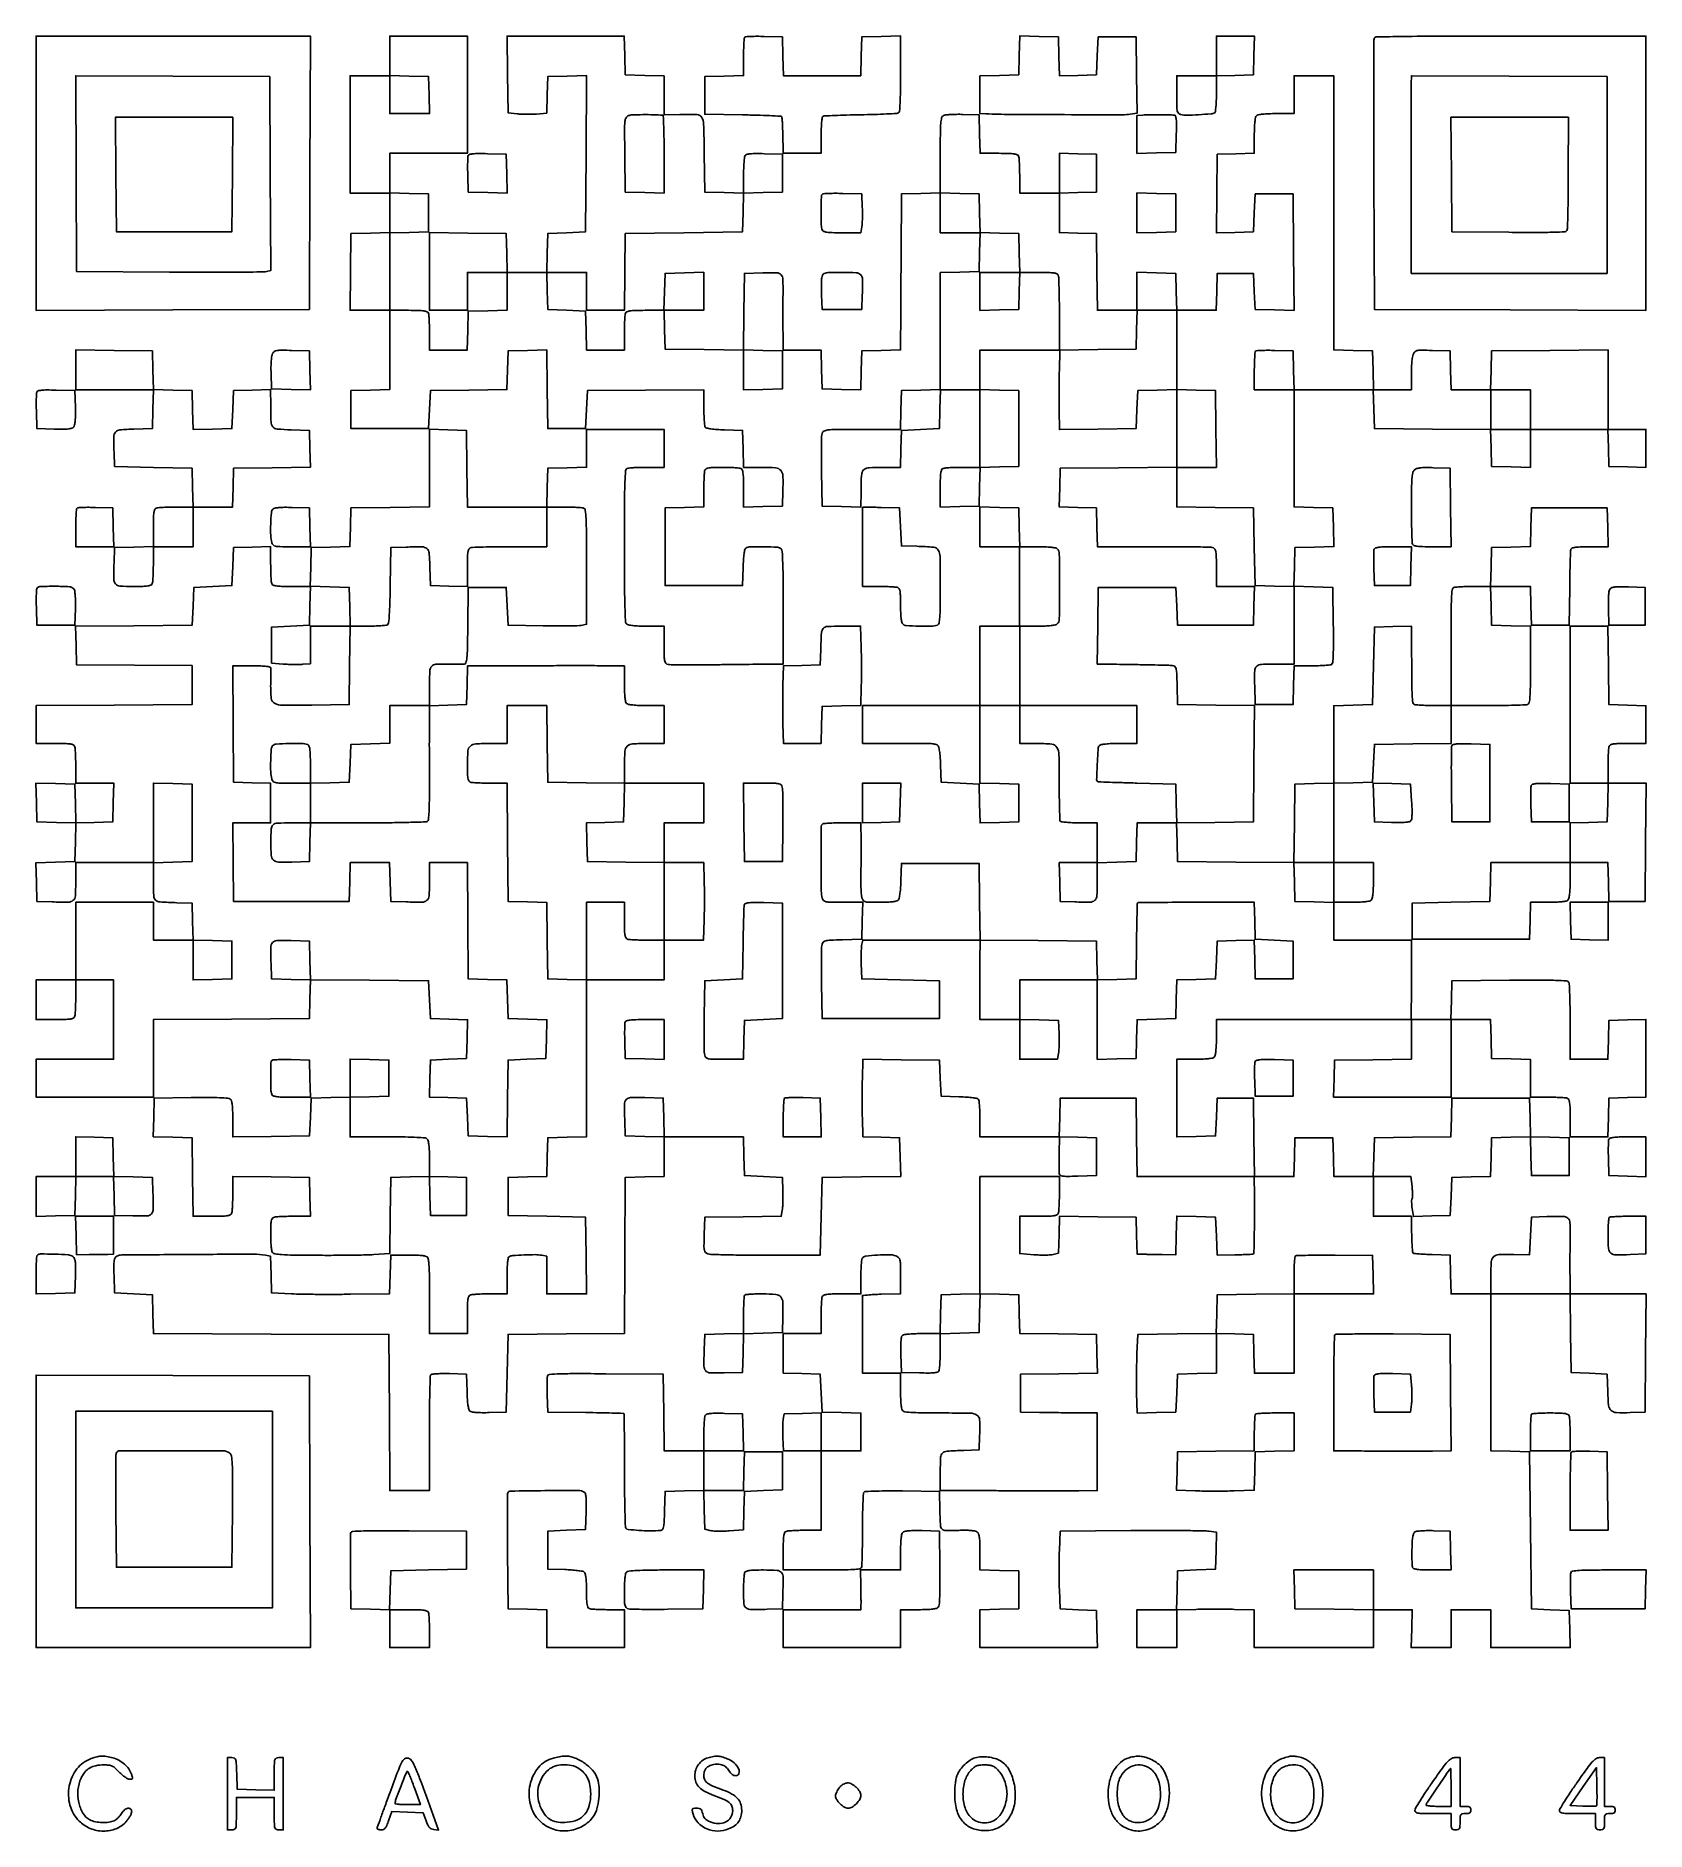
# Model space of a CAD drawing. Extents: x 179 to 1071, y 112 to 1107.
import ezdxf

# ---------------------------------------------------------------- set-up
doc = ezdxf.new("R2010")
doc.units = 0

msp = doc.modelspace()

# ---------------------------------------------------------------- linework, layer by layer
for points in [[(375, 1096), (375, 1085), (364, 1085), (353, 1085), (353, 1052.5), (353, 1020), (364, 1020), (375, 1020), (375, 1009.033832), (375, 998.067663), (364.25, 997.783832), (353.5, 997.5), (353.230112, 976.25), (352.960225, 955), (363.980112, 955), (375, 955), (375, 933.033832), (375, 911.067663), (364.25, 910.783832), (353.5, 910.5), (353.5, 900), (353.5, 889.5), (375, 889.5), (396.5, 889.5), (397, 900), (397.5, 910.5), (418.716369, 910.76979), (439.932738, 911.03958), (440.216369, 921.76979), (440.5, 932.5), (451.230404, 932.783633), (461.960808, 933.067266), (462.230404, 911.283633), (462.5, 889.5), (473, 889.5), (483.5, 889.5), (484, 900), (484.5, 910.5), (516.75, 910.763853), (549, 911.027706), (549.015313, 901.263853, 0.007299), (549.07721, 897.435421, 0.010161), (549.252233, 894.012343, 0.006948), (549.495084, 891.172347, 0.117263), (549.800347, 890.288805, 0.199883), (550.589, 889.737468, 0.01918), (552.944063, 889.315749, 0.019108), (556.199826, 888.987032, 0.00836), (560.535034, 888.788805), (570.5, 888.5), (570.784983, 878.25), (571.069966, 868), (580.999799, 868, -0.018532), (588.762061, 867.712208, -0.190022), (591.601644, 866.34164, -0.180567), (592.818876, 863.365694, -0.016443), (592.803342, 855.216071), (592.5, 846.5), (581.75, 846.216168), (571, 845.932337), (571, 856.359179, 0.005326), (570.940479, 861.946379, 0.03028), (570.697521, 864.908208, 0.062919), (570.232706, 866.600474, 0.205485), (569.418213, 867.393011, 0.070701), (568.376466, 867.631706, 0.006434), (565.712778, 867.821697, 0.008233), (562.515192, 867.955664, 0.006352), (559.025201, 868, 0.006824), (554.394852, 867.936805, 0.03479), (551.832752, 867.687898, 0.070258), (550.343123, 867.216173, 0.191652), (549.606989, 866.418213, 0.07196), (549.367915, 865.36267, 0.005942), (549.178303, 862.544413, 0.007852), (549.044307, 859.161644, 0.005972), (549, 855.452044), (549, 846.067663), (538.25, 845.783832), (527.5, 845.5), (527.5, 824), (527.5, 802.5), (549, 802.5), (570.5, 802.5), (570.788805, 812.464966, -0.00836), (570.987032, 816.800174, -0.019108), (571.315749, 820.055937, -0.01918), (571.737468, 822.411, -0.199883), (572.288805, 823.199653, -0.137242), (574.872565, 823.980082, -0.01026), (582.292536, 823.98037, -0.008728), (589.79675, 823.695547, -0.184555), (591.8, 822.8, -0.183908), (592.41911, 821.419747, -0.005247), (592.730831, 814.848336, -0.007296), (592.941706, 805.399481, -0.00193), (593, 790.3), (593, 759), (583.25, 758.911496, 0.000287), (578.124131, 758.862027, 0.000083), (570.195312, 758.77965, 0.000083), (561.255048, 758.683803, 0.000088), (552.5, 758.586939, -0.002028), (544.290869, 758.527961, -0.002899), (537.007812, 758.54741, -0.001585), (530.852772, 758.619057, -0.043852), (529.25, 758.783851, -0.139912), (527.985272, 759.423308, -0.156179), (527.314547, 760.609017, -0.047638), (527.047803, 763.029992, -0.003633), (527, 769.608408), (527, 780), (517.2, 780, -0.008695), (512.928253, 780.074295, -0.018472), (509.630442, 780.311224, -0.019349), (507.200304, 780.671932, -0.150969), (506.2, 781.2, -0.188358), (505.564175, 782.65081, -0.003261), (505.26422, 791.42599, -0.005545), (505.056356, 803.978934, -0.001367), (505, 824.593011, -0.000919), (505.045112, 849.146147, -0.008317), (505.262969, 859.872434, -0.010768), (505.628637, 866.11869, -0.28874), (506.581787, 867.393011, -0.07203), (507.638111, 867.632106, -0.005915), (510.465525, 867.821697, -0.007831), (513.859224, 867.955695, -0.005951), (517.581787, 868), (527, 868), (527, 878.5), (527, 889), (505.5, 889), (484, 889), (484, 878.533832), (484, 868.067663), (473.25, 867.783832), (462.5, 867.5), (462.216168, 856.75), (461.932337, 846), (439.986056, 846), (418.039775, 846), (417.769888, 867.25), (417.5, 888.5), (407.25, 888.784983), (397, 889.069966), (397, 867.554485), (397, 846.039005), (375.25, 845.769502), (353.5, 845.5), (353.216508, 834.783492), (352.933016, 824.066984), (342.216508, 823.783492), (331.5, 823.5), (331.216168, 812.75), (330.932337, 802), (320.573157, 802, -0.005377), (315.026092, 802.059651, -0.030446), (312.080966, 802.302822, -0.063217), (310.397282, 802.767927, -0.20495), (309.606989, 803.581787, -0.072102), (309.367871, 804.638915, -0.005887), (309.178303, 807.475801, -0.007809), (309.044304, 810.880803, -0.005929), (309, 814.616771), (309, 824.069966), (298.75, 823.784983), (288.5, 823.5), (288, 813), (287.5, 802.5), (277, 802), (266.5, 801.5), (266, 791), (265.5, 780.5), (233.216309, 780.236102), (200.932619, 779.972205), (201.216309, 769.236102), (201.5, 758.5), (233.5, 758.342021), (265.5, 758.184041), (265.5, 747.342021), (265.5, 736.5), (222.25, 736.239377), (179, 735.978755), (179, 725.489377), (179, 715), (189.393011, 715, -0.005351), (194.960143, 714.940414, -0.030363), (197.913621, 714.69735, -0.063068), (199.601595, 714.23239, -0.205218), (200.393011, 713.418213, -0.07203), (200.632106, 712.361889, -0.005915), (200.821697, 709.534475, -0.007831), (200.955695, 706.140776, -0.005951), (201, 702.418213), (201, 693), (211.533832, 693), (222.067663, 693), (221.783832, 682.25), (221.5, 671.5), (211.284183, 671.215394), (201.068365, 670.930789), (200.784183, 681.715394), (200.5, 692.5), (189.715822, 692.784178), (178.931643, 693.068357), (179.215822, 682.284178), (179.5, 671.5), (190.283485, 671.215829), (201.06697, 670.931657), (200.783485, 660.215829), (200.5, 649.5), (189.716515, 649.215829), (178.93303, 648.931657), (179.216515, 638.215829), (179.5, 627.5), (188, 627.204946, 0.009927), (196.965089, 627.071849, 0.179688), (199.602972, 628.066531, 0.203196), (200.788355, 630.49751, 0.01319), (201, 638.519052), (201, 649), (222.5, 649), (244, 649), (244, 638.519052, 0.011573), (244.184972, 630.528292, 0.199796), (245.27627, 628.214363, 0.170244), (247.756564, 627.170229, 0.007926), (257, 626.75078), (265.5, 626.5), (265.784983, 616.25), (266.069966, 606), (255.034983, 606), (244, 606), (244, 616.5), (244, 627), (222.5, 627), (201, 627), (201, 605.5), (201, 584), (190, 584), (179, 584), (179, 573), (179, 562), (189.393011, 562, 0.005351), (194.960143, 562.059586, 0.030363), (197.913621, 562.30265, 0.063068), (199.601595, 562.76761, 0.205218), (200.393011, 563.581787, 0.07203), (200.632106, 564.638111, 0.005915), (200.821697, 567.465525, 0.007831), (200.955695, 570.859224, 0.005951), (201, 574.581787), (201, 584), (211.5, 584), (222, 584), (222, 562), (222, 540), (200.5, 540), (179, 540), (179, 529.5), (179, 519), (211.5, 519), (244, 519), (244, 540.489377), (244, 561.978755), (287.25, 562.239377), (330.5, 562.5), (330.78397, 573.263621), (331.06794, 584.027242), (363.78397, 583.763621), (396.5, 583.5), (397, 573), (397.5, 562.5), (407.783473, 562.214647), (418.066946, 561.929295), (417.783473, 551.214647), (417.5, 540.5), (407.5, 540), (397.5, 539.5), (397.215407, 529.285365), (396.930815, 519.07073), (407.215407, 518.785365), (417.5, 518.5), (418, 508), (418.5, 497.5), (429.230014, 497.216371), (439.960029, 496.932742), (440.230014, 518.216371), (440.5, 539.5), (451, 540), (461.5, 540.5), (461.783485, 551.215829), (462.06697, 561.931657), (451.283485, 562.215829), (440.5, 562.5), (440.216508, 573.216508), (439.933016, 583.933016), (429.216508, 584.216508), (418.5, 584.5), (418.236147, 616.75), (417.972294, 649), (407.486147, 649), (397, 649), (397, 638.519052, -0.01319), (396.788355, 630.49751, -0.203196), (395.602972, 628.066531, -0.179688), (392.965089, 627.071849, -0.009927), (384, 627.204946), (375.5, 627.5), (375.216168, 638.25), (374.932337, 649), (364, 649), (353.067663, 649), (352.783832, 638.25), (352.5, 627.5), (320.5, 627.5), (288.5, 627.5), (288.230498, 649.25), (287.960995, 671), (298.480498, 671), (309, 671), (309, 681.965017), (309, 692.930034), (298.75, 693.215017), (288.5, 693.5), (288.236147, 725.75), (287.972294, 758), (298.486147, 758, -0.006002), (303.534615, 757.939401, -0.023391), (306.649004, 757.718598, -0.033995), (308.572301, 757.357645, -0.326089), (309.070637, 756.75, -0.014814), (309.092806, 755.923743, -0.001037), (309.081503, 753.605455, -0.001469), (309.054161, 750.840669, -0.001106), (309.008434, 747.800487, 0.029108), (309.328397, 739.990936, 0.255981), (311.214365, 737.236276, 0.11632), (315.471548, 736.205065, 0.004494), (331.7836, 736.25296), (352.5, 736.5), (352.769502, 758.25), (353.039005, 780), (362.769502, 780.015313, 0.007428), (366.586424, 780.078025, 0.010307), (370.002712, 780.255482, 0.007127), (372.835648, 780.501904, 0.116755), (373.729091, 780.811407, 0.228384), (374.35659, 781.821704, 0.009456), (374.740282, 786.179757, 0.01097), (375.039141, 792.538324, 0.003025), (375.229091, 802.546095), (375.5, 823.5), (384, 823.795054, -0.010012), (392.86687, 823.925177, -0.174565), (395.533568, 822.948742, -0.200378), (396.781878, 820.54295, -0.013827), (397.215131, 812.7397), (397.5, 802.5), (407.75, 802.215017), (418, 801.930034), (418, 812.358028, -0.005326), (418.059519, 817.945911, -0.030277), (418.302474, 820.908024, -0.062914), (418.767284, 822.600436, -0.205495), (419.581787, 823.393011, -0.083055), (420.779435, 823.636631, -0.001841), (426.696775, 823.821697, -0.004125), (433.642891, 823.956005, -0.002771), (441.581787, 824), (462, 824), (462, 835), (462, 846), (471.418213, 846, -0.005951), (475.140776, 845.955695, -0.007831), (478.534475, 845.821697, -0.005915), (481.361889, 845.632106, -0.07203), (482.418213, 845.393011, -0.278904), (483.344361, 844.200679, -0.016942), (483.732833, 839.504961, -0.010899), (483.953422, 831.29556, -0.001267), (484, 812.912063), (484, 781.038104), (481.75, 780.485341, -0.054895), (480.159317, 780.275402, -0.002293), (474.432813, 780.178292, -0.003942), (467.634166, 780.14779, -0.002788), (460, 780.216289), (440.5, 780.5), (440, 791), (439.5, 801.5), (429, 801.5), (418.5, 801.5), (418.230112, 780.25, -0.001777), (418.024019, 767.570994, -0.018428), (417.728482, 762.360409, -0.047381), (417.222497, 759.70369, -0.321452), (416.230112, 758.924124, -0.01137), (415.190162, 758.90219, -0.001566), (413.025162, 758.912543, -0.001797), (410.460692, 758.942054, -0.00152), (407.749161, 758.991246, 0.015482), (400.566127, 758.920981, 0.203232), (398.212161, 757.807756, 0.173068), (397.177175, 755.255888, 0.010642), (397, 746.932612), (397, 736), (386, 736), (375, 736), (375, 725.533832), (375, 715.067663), (364.25, 714.783832), (353.5, 714.5), (353, 704), (352.5, 693.5), (341.75, 693.216168), (331, 692.932337), (331, 703.359179, 0.005326), (330.940479, 708.946379, 0.03028), (330.697521, 711.908208, 0.062919), (330.232706, 713.600474, 0.205485), (329.418213, 714.393011, 0.087326), (326.131964, 715.032511, 0.012209), (319.18065, 714.98781, 0.008428), (312.075108, 714.648595, 0.182186), (310.2, 713.8, 0.180438), (309.359131, 711.958582, 0.010157), (309.033618, 705.583513, 0.015809), (309.039417, 699.235482, 0.05739), (309.630286, 695.25, 0.133542), (310.365943, 693.986773, 0.144985), (311.618562, 693.318691, 0.046747), (314.088289, 693.049468, 0.003789), (320.616631, 693), (331, 693), (331, 682), (331, 671), (320.567388, 671, 0.010141), (312.629976, 670.838993, 0.181131), (310.316098, 669.863591, 0.192925), (309.285712, 667.630531, 0.011758), (309.078667, 660.139059, 0.018913), (309.318642, 653.022322, 0.189525), (310.578675, 650.387917, 0.180021), (313.329339, 649.244924, 0.016762), (320.804214, 649.214442), (330.5, 649.5), (330.783832, 660.25), (331.067663, 671), (362.783832, 671.015313, 0.00236), (375.032137, 671.079042, 0.003709), (385.554189, 671.261519, 0.001024), (394.700669, 671.506759, 0.135001), (395.762345, 671.831959, 0.230492), (396.415381, 672.892058, 0.011445), (396.73552, 677.087934, 0.011495), (396.928114, 683.447939, 0.002719), (396.94772, 694.066647, -0.000415), (396.922998, 703.021714, -0.000385), (396.912344, 712.204614, -0.000384), (396.915428, 720.375113, -0.001295), (396.935375, 725.715017), (397, 735.930034), (407.25, 736.215017), (417.5, 736.5), (417.783832, 747.25), (418.067663, 758), (438.783832, 758.042318, 0.000022), (447.63121, 758.060782, 0.000018), (457.086501, 758.081275, 0.000018), (465.779553, 758.100749, 0.000048), (472, 758.115512, -0.000646), (477.533093, 758.122037, -0.000437), (483.839063, 758.115819, -0.00044), (489.932088, 758.09912, -0.00088), (494.75, 758.073195), (505, 758), (505, 748.2, 0.008695), (505.074295, 743.928253, 0.018472), (505.311224, 740.630442, 0.019349), (505.671932, 738.200304, 0.150969), (506.2, 737.2, 0.150969), (507.200304, 736.671932, 0.019349), (509.630442, 736.311224, 0.018472), (512.928253, 736.074295, 0.008695), (517.2, 736), (527, 736), (527, 725.5), (527, 715), (517.934259, 715, 0.014516), (509.534298, 714.756087, 0.174791), (506.605613, 713.503526, 0.18974), (505.274109, 710.715451, 0.017632), (505, 702.944929), (505, 692.960225), (483.75, 693.230112), (462.5, 693.5), (462.230112, 714.75), (461.960225, 736), (450.980112, 736), (440, 736), (440, 725.5), (440, 715), (430.934259, 715, 0.014216), (422.593594, 714.762804, 0.16826), (419.642427, 713.548817, 0.194188), (418.290836, 710.844879, 0.019986), (418, 703.571805, 0.006238), (418.061805, 698.61811, 0.03313), (418.308474, 695.920535, 0.067737), (418.777866, 694.36289, 0.196582), (419.581787, 693.606989, 0.072002), (420.637796, 693.367902, 0.005926), (423.461511, 693.178303, 0.007839), (426.850796, 693.044306, 0.005959), (430.568123, 693), (439.972671, 693), (440.236336, 660.25), (440.5, 627.5), (451.23021, 627.216369), (461.96042, 626.932738), (462.23021, 605.716369), (462.5, 584.5), (473.25, 584.216168), (484, 583.932337), (484, 540.5), (484, 497.067663), (473.25, 496.783832), (462.5, 496.5), (462.216508, 485.783492), (461.933016, 475.066984), (451.216508, 474.783492), (440.5, 474.5), (440.5, 464), (440.5, 453.5), (462, 453), (483.5, 452.5), (483.769888, 431.25), (484.039775, 410), (473.019888, 410), (462, 410), (462, 420.420545), (462, 430.841089), (459.25, 431.379101, 0.0484), (455.633088, 431.72913, 0.010779), (449.417675, 431.59357, 0.007158), (443.118457, 431.22983, 0.12098), (441.151778, 430.593804, 0.211909), (440.637987, 429.842125, 0.018563), (440.296867, 427.503185, 0.018839), (440.070019, 424.26905, 0.008088), (440, 419.940983), (440, 410), (430.581787, 410, 0.005951), (426.859224, 409.955695, 0.007831), (423.465525, 409.821697, 0.005915), (420.638111, 409.632106, 0.07203), (419.581787, 409.393011, 0.205218), (418.76761, 408.601595, 0.063068), (418.30265, 406.913621, 0.030363), (418.059586, 403.960143, 0.005351), (418, 398.393011), (418, 388), (407.5, 388), (397, 388), (396.93983, 398.25, -0.00103), (396.922119, 402.898855, -0.000616), (396.919258, 408.426562, -0.000616), (396.929975, 413.930525, -0.001071), (396.954293, 418.5, 0.009126), (396.911795, 422.439156, 0.012275), (396.720715, 426.001512, 0.009421), (396.434623, 428.942381, 0.116028), (396.05433, 429.99451, 0.168255), (395.099274, 430.735039, 0.04696), (393.231712, 431.176863, 0.02776), (390.245794, 431.425113, 0.006721), (385.289868, 431.49451), (375.5, 431.5), (375.216544, 420.78701), (374.933087, 410.074021), (353.216544, 409.78701, -0.002595), (344.095514, 409.713817, -0.002336), (334.647985, 409.731184, -0.00234), (326.175939, 409.825995, -0.007388), (320.5, 410), (309.5, 410.5), (309.215811, 420.678054), (308.931622, 430.856108), (306.215811, 431.362379, 0.046788), (299.399754, 431.982937, 0.000889), (263.768051, 431.822845, 0.000376), (226.530385, 431.561262, 0.12125), (223.714442, 430.844934, 0.149626), (222.78054, 429.907154, 0.086802), (222.286615, 428.381546, 0.037089), (222.110308, 425.705661, 0.005273), (222.214442, 420.195786), (222.5, 410.5), (233, 410), (243.5, 409.5), (243.783758, 398.75723), (244.067517, 388.01446), (309.283758, 387.75723), (374.5, 387.5), (374.760623, 344.25), (375.021245, 301), (385.982621, 301), (396.943997, 301), (396.926393, 332.654394, -0.002618), (396.98348, 344.85292, -0.004186), (397.174003, 355.270354, -0.000991), (397.434474, 364.362225, -0.190965), (397.794042, 365.194042, -0.175006), (398.517362, 365.533591, -0.008652), (401.183543, 365.734168, -0.013115), (404.419865, 365.836332, -0.009025), (408.089648, 365.789648), (417.5, 365.5), (417.785086, 355.843326, 0.008399), (417.990567, 351.409522, 0.02215), (418.331287, 348.249332, 0.027795), (418.792893, 346.05425, 0.155031), (419.434371, 345.054467, 0.135457), (420.492201, 344.577687, 0.018909), (422.900196, 344.296226, 0.018158), (426.107454, 344.160695, 0.009201), (430.149285, 344.211141), (439.5, 344.5), (440, 366), (440.5, 387.5), (472.739388, 387.763839), (504.978776, 388.027678), (505.239388, 431.263839), (505.5, 474.5), (516.25, 474.783832), (527, 475.067663), (527, 486.033832), (527, 497), (548.966168, 497), (570.932337, 497), (571.216168, 486.25), (571.5, 475.5), (582, 475), (592.5, 474.5), (592.748108, 467, -0.007634), (592.803444, 463.891684, -0.007426), (592.764794, 460.754244, -0.007356), (592.649308, 457.998453, -0.027246), (592.456503, 456.269767), (591.91679, 453.039533), (570.708395, 452.769767), (549.5, 452.5), (549.213656, 442.739067, 0.004035), (549.082314, 436.561383, 0.050094), (549.285832, 434.225782, 0.147748), (549.929746, 432.990136, 0.114834), (551.213656, 432.170159, 0.077712), (552.941581, 431.847546, 0.001645), (561.640886, 431.619768, 0.003769), (571.838204, 431.463241, 0.002527), (583.5, 431.431092), (613.5, 431.5), (614, 453), (614.5, 474.5), (636.283633, 474.769596), (658.067266, 475.039192), (657.783633, 485.769596), (657.5, 496.5), (647.340048, 496.783989), (637.180096, 497.067978), (636.840048, 507.463455, -0.005238), (636.7338, 512.243402, -0.002925), (636.699469, 518.062996, -0.002917), (636.733524, 523.94857, -0.004734), (636.838997, 528.949095), (637.177994, 540.039257), (658.338997, 539.769629), (679.5, 539.5), (680, 529.5), (680.5, 519.5), (690.464966, 519.211195, -0.00836), (694.800174, 519.012968, -0.019108), (698.055937, 518.684251, -0.01918), (700.411, 518.262532, -0.199883), (701.199653, 517.711195, -0.117226), (701.504905, 516.827893, -0.006962), (701.747767, 513.991726, -0.010173), (701.922789, 510.573123, -0.007309), (701.984687, 506.75), (702, 497), (724.06435, 497), (746.128699, 497), (745.968492, 487.75, 0.001261), (745.914144, 484.077185, 0.001611), (745.883504, 480.692849, 0.001246), (745.874028, 477.855398, 0.013625), (745.904143, 476.715017, 0.223242), (746.410546, 475.772272, 0.124285), (747.641133, 475.264586, 0.038955), (750.197966, 475.095304, 0.004009), (756.25, 475.215017), (766.5, 475.5), (766.5, 486), (766.5, 496.5), (756.216527, 496.785353), (745.933054, 497.070705), (746.216527, 507.785353), (746.5, 518.5), (767.5, 518.5), (788.5, 518.5), (788.769502, 496.75), (789.039005, 475), (821.519502, 475), (854, 475), (854.06017, 464.25, -0.002173), (854.075531, 451.96315, -0.003736), (853.967334, 441.726533, -0.000817), (853.793233, 432.879412, -0.19338), (853.480927, 432.147593, -0.18355), (853.11546, 431.98336, -0.00198), (850.322446, 431.828696, -0.005908), (847.072031, 431.700102, -0.003771), (843.290434, 431.623768), (833.5, 431.5), (833, 442), (832.5, 452.5), (821.784171, 452.783485), (811.068343, 453.06697), (810.784171, 442.313367), (810.5, 431.559765), (803, 431.722392, 0.000144), (799.892804, 431.78887, 0.000141), (796.758714, 431.854135, 0.000139), (794.005162, 431.909938, 0.000526), (792.284983, 431.942509), (789.069966, 432), (788.784983, 442.25), (788.5, 452.5), (767.285202, 452.769785), (746.070403, 453.03957), (745.785202, 442.83969), (745.5, 432.639811), (742.589847, 431.863557, -0.049614), (740.975133, 431.600449, -0.011603), (738.231596, 431.492919, -0.011849), (735.054745, 431.517471, -0.011385), (731.839847, 431.691869), (724, 432.296435), (724, 442.648217), (724, 453), (734.393011, 453, 0.005351), (739.960143, 453.059586, 0.030363), (742.913621, 453.30265, 0.063068), (744.601595, 453.76761, 0.205218), (745.393011, 454.581787, 0.07203), (745.632106, 455.638111, 0.005915), (745.821697, 458.465525, 0.007831), (745.955695, 461.859224, 0.005951), (746, 465.581787), (746, 475), (724, 475), (702, 475), (702, 442.533832), (702, 410.067663), (691.25, 409.783832), (680.5, 409.5), (680.216168, 398.75), (679.932337, 388), (670.216168, 387.984687, 0.007782), (666.400525, 387.919284, 0.010705), (662.975707, 387.733781, 0.007622), (660.139207, 387.475621, 0.115349), (659.211769, 387.152042, 0.19692), (658.604266, 386.294865, 0.033714), (658.278982, 384.282937, 0.023663), (658.138177, 381.195195, 0.006827), (658.211769, 376.417355), (658.5, 366.5), (668.417355, 366.211769, 0.006827), (673.195195, 366.138177, 0.023663), (676.282937, 366.278982, 0.033714), (678.294865, 366.604266, 0.19692), (679.152042, 367.211769, 0.115349), (679.475621, 368.139207, 0.007622), (679.733781, 370.975707, 0.010705), (679.919284, 374.400525, 0.007782), (679.984687, 378.216168), (680, 387.932337), (690.75, 388.216168), (701.5, 388.5), (701.784171, 399.283485), (702.068343, 410.06697), (712.784171, 409.783485), (723.5, 409.5), (723.783631, 398.76979), (724.067262, 388.03958), (745.283631, 387.76979), (766.5, 387.5), (766.783629, 376.769986), (767.067258, 366.039971), (745.783629, 365.769986), (724.5, 365.5), (724.5, 355), (724.5, 344.5), (735, 344.324274, 0.000788), (739.797094, 344.251555, 0.000454), (745.573437, 344.178349, 0.000454), (751.373532, 344.115378, 0.00076), (756.25, 344.074274), (767, 344), (767, 322.5), (767, 301), (756.75, 300.92567, -0.001348), (751.338843, 300.901015, -0.00038), (742.901562, 300.891724, -0.000383), (733.365995, 300.895771, -0.000404), (724, 300.914488, 0.000074), (714.597325, 300.939484, 0.000069), (704.951563, 300.962372, 0.000068), (696.366539, 300.980388, 0.00023), (690.75, 300.988818), (680, 301), (680, 311.480948, -0.011573), (680.184972, 319.471708, -0.199796), (681.27627, 321.785637, -0.170244), (683.756564, 322.829771, -0.007926), (693, 323.24922), (701.5, 323.5), (701.796504, 331.496645, 0.017911), (701.807417, 340.270544, 0.255769), (700.26614, 342.868957, 0.130635), (696.680944, 343.879822, 0.003756), (680.680948, 344, -0.003271), (671.149705, 344.062355, -0.010681), (664.845613, 344.279584, -0.009635), (660.453842, 344.609914, -0.174503), (659.2, 345.2, -0.150969), (658.671932, 346.200304, -0.019349), (658.311224, 348.630442, -0.018472), (658.074295, 351.928253, -0.008695), (658, 356.2), (658, 366), (647.5, 366), (637, 366), (637, 387, 0.001113), (636.981958, 395.103968, 0.00176), (636.926563, 402.051562, 0.000393), (636.851697, 408.148204, 0.077325), (636.75, 408.75, -0.474795), (636.945705, 409.058842, -0.00532), (639.73125, 409.363063, -0.011337), (643.145136, 409.621204, -0.006601), (647.25, 409.783832), (658, 410.067663), (658, 420.058583, 0.003895), (657.949418, 426.55166, 0.054245), (657.660283, 428.872118, 0.15464), (656.910921, 430.124524, 0.090604), (655.402241, 431.037168, 0.089758), (651.762346, 431.715644, 0.018421), (645.202153, 431.50834, 0.012933), (638.609669, 430.884866, 0.224944), (636.833314, 429.764536, 0.114529), (636.515762, 428.859726, 0.007956), (636.261917, 426.15427, 0.010974), (636.079668, 422.885292, 0.008023), (636.015313, 419.25), (636, 410), (625.606989, 410, 0.005351), (620.039857, 409.940414, 0.030363), (617.086379, 409.69735, 0.063068), (615.398405, 409.23239, 0.205218), (614.606989, 408.418213, 0.07203), (614.367894, 407.361889, 0.005915), (614.178303, 404.534475, 0.007831), (614.044305, 401.140776, 0.005951), (614, 397.418213), (614, 388), (603.5, 388), (593, 388), (593, 377.034983), (593, 366.069966), (603.25, 365.784983), (613.5, 365.5), (614, 355), (614.5, 344.5), (625.25, 344.216168), (636, 343.932337), (636, 333.466168), (636, 323), (625, 323), (614, 323), (614, 333.534983), (614, 344.069966), (603.757866, 343.784983), (593.515732, 343.5), (593.007866, 340.64126, 0.031966), (592.831672, 339.073399, 0.007638), (592.745831, 336.451093, 0.007819), (592.740363, 333.430664, 0.007664), (592.829004, 330.39126), (593.158008, 323), (603.579004, 323), (614, 323), (614, 301), (614, 279), (605.081787, 279, 0.006277), (601.550804, 278.955669, 0.008159), (598.31865, 278.821697, 0.006338), (595.626193, 278.631778, 0.070946), (594.581787, 278.393011, 0.205218), (593.76761, 277.601595, 0.063068), (593.30265, 275.913621, 0.030363), (593.059586, 272.960143, 0.005351), (593, 267.393011), (593, 257), (614.393011, 257, 0.002245), (625.995645, 257.052107, 0.014332), (631.876086, 257.273572, 0.021659), (635.35134, 257.656048, 0.269092), (636.345392, 258.457694, 0.083482), (636.570116, 259.567259, 0.001704), (636.740447, 265.272505, 0.003962), (636.864232, 271.957273, 0.002648), (636.904762, 279.610075, -0.004124), (636.967538, 287.221694, -0.006434), (637.159999, 293.774685, -0.002311), (637.423045, 299.385229, -0.185569), (637.773656, 300.173656, -0.189358), (638.56501, 300.518651, -0.002194), (644.38825, 300.707625, -0.006305), (651.178175, 300.812494, -0.004028), (659.071275, 300.771275), (679.5, 300.5), (679.783832, 289.75, 0.007312), (680.119285, 281.576879, 0.192723), (681.028522, 279.627469, 0.191146), (683.034248, 278.835965, 0.007174), (691.272662, 278.969607, -0.011608), (694.692893, 278.994758, -0.022652), (697.41457, 278.828102, -0.026353), (699.45295, 278.500936, -0.120804), (700.522662, 277.981192, -0.146177), (701.243885, 276.898822, -0.041224), (701.681342, 274.896305, -0.02608), (701.93051, 271.808687, -0.007094), (702, 266.911387), (702, 257.067663), (712.75, 256.783832), (723.5, 256.5), (723.5, 246), (723.5, 235.5), (712.75, 235.216168), (702, 234.932337), (702, 224.466168), (702, 214), (734.534983, 214), (767.069966, 214), (766.784983, 224.25), (766.5, 234.5), (756.5, 235), (746.5, 235.5), (746, 246.25, -0.007319), (745.844124, 251.143845, -0.004301), (745.79375, 257, -0.004301), (745.844124, 262.856155, -0.007319), (746, 267.75), (746.5, 278.5), (785.5, 278.793658, -0.00153), (800.753032, 278.861826, -0.00218), (814.302248, 278.821847, -0.001205), (825.751832, 278.710561, -0.032341), (828.78425, 278.477249), (833.0685, 277.867182), (832.78425, 267.683591), (832.5, 257.5), (822, 257), (811.5, 256.5), (811.216168, 245.75), (810.932337, 235), (799.966168, 235), (789, 235), (789, 224.5), (789, 214), (800, 214), (811, 214), (811, 224.435662), (811, 234.871323), (821.599893, 235.185662, -0.004692), (826.445953, 235.283863, -0.002696), (832.287974, 235.3159, -0.002693), (838.158517, 235.28481, -0.004492), (843.099893, 235.187616), (854, 234.875232), (854, 224.437616), (854, 214), (887, 214), (920, 214), (920, 224.5), (920, 235), (930.75, 235.00211), (941.5, 235.00422), (941.185662, 224.50211), (940.871323, 214), (951.935662, 214), (963, 214), (963, 224.5), (963, 235), (974, 235), (985, 235), (985, 224.5), (985, 214), (1007.034983, 214), (1029.069966, 214), (1028.784983, 224.25), (1028.5, 234.5), (1018, 235), (1007.5, 235.5), (1007, 279), (1006.5, 322.5), (995.75, 322.783832), (985, 323.067663), (985, 366.533832), (985, 410), (1006.980498, 410), (1028.960995, 410), (1029.230498, 388.25), (1029.5, 366.5), (1039.5, 366), (1049.5, 365.5), (1049.78602, 355.765906, 0.018563), (1050.288309, 348.223421, 0.181953), (1051.69017, 345.419268, 0.179528), (1054.602547, 344.215405, 0.01798), (1062.259538, 344.209712), (1070.5, 344.5), (1070.763664, 377.25), (1071.027329, 410), (1050.013664, 410), (1029, 410), (1028.914061, 420.25, -0.00191), (1028.892623, 424.947798, -0.001083), (1028.900725, 430.635728, -0.001082), (1028.933707, 436.367535, -0.001783), (1028.98934, 441.212054, 0.012933), (1028.900453, 449.430724, 0.204244), (1027.735056, 451.908602, 0.182712), (1025.080826, 452.928295, 0.010014), (1016, 452.795054), (1007.5, 452.5), (1007, 442.065722), (1006.5, 431.631443), (997.704684, 431.826653, 0.015735), (989.53858, 431.750904, 0.179481), (986.615159, 430.528927, 0.189304), (985.276959, 427.726614, 0.017835), (985, 419.964816), (985, 410), (974.033832, 410), (963.067663, 410), (962.783832, 420.75), (962.5, 431.5), (952.560598, 431.772735, -0.005103), (948.710893, 431.917699, -0.007801), (945.376729, 432.129521, -0.003444), (942.555841, 432.372536, -0.174895), (942.062331, 432.604335, -0.174373), (941.694292, 433.38585, -0.008212), (941.462677, 436.333159, -0.008696), (941.264525, 440.772269, -0.002012), (941.091064, 448.25), (941, 453), (930.5, 453), (920, 453), (920, 464), (920, 475), (930.362319, 475), (940.724637, 475), (941.379088, 469.431642, -0.012077), (941.584461, 467.225883, -0.015849), (941.659267, 465.204464, -0.013356), (941.623536, 463.536388, -0.127038), (941.413873, 462.860643, 0.123329), (941.209823, 462.219574, 0.017957), (941.172842, 460.841448, 0.019408), (941.252611, 459.177141, 0.015538), (941.463512, 457.394751), (942.132818, 452.9315), (952.316409, 453.21575), (962.5, 453.5), (963, 464), (963.5, 474.5), (974.216508, 474.783492), (984.933016, 475.066984), (985.216508, 485.783492), (985.5, 496.5), (996.215829, 496.783485), (1006.931657, 497.06697), (1007.215829, 486.283485), (1007.5, 475.5), (1018, 475.5), (1028.5, 475.5), (1028.5, 486), (1028.5, 496.5), (1017.783492, 496.783492), (1007.066984, 497.066984), (1006.783492, 507.783492), (1006.5, 518.5), (985, 518.5), (963.5, 518.5), (963.216369, 507.76979), (962.932738, 497.03958), (941.716369, 496.76979), (920.5, 496.5), (920.216168, 485.75), (919.932337, 475), (909, 475), (898.067663, 475), (897.783832, 485.75), (897.5, 496.5), (887, 496.5), (876.5, 496.5), (876.216168, 485.75), (875.932337, 475), (864.985671, 475), (854.039005, 475), (853.769502, 496.75), (853.5, 518.5), (843.5, 518.5), (833.5, 518.5), (833, 508), (832.5, 497.5), (821.75, 497.216168), (811, 496.932337), (811, 518.466168), (811, 540), (820.8, 540, 0.008695), (825.071747, 540.074295, 0.018472), (828.369558, 540.311224, 0.019349), (830.799696, 540.671932, 0.150969), (831.8, 541.2, 0.150969), (832.328068, 542.200304, 0.019349), (832.688776, 544.630442, 0.018472), (832.925705, 547.928253, 0.008695), (833, 552.2), (833, 562), (887, 562), (941, 562), (941, 551.019888), (941, 540.039775), (919.75, 539.769888), (898.5, 539.5), (898.215017, 529.25), (897.930034, 519), (930.465017, 519), (963, 519), (963, 540.5), (963, 562), (973.966168, 562), (984.932337, 562), (985.216168, 551.25), (985.5, 540.5), (996.25, 540.216168), (1007, 539.932337), (1007, 529.466168), (1007, 519), (1016.418213, 519, -0.005951), (1020.140776, 518.955695, -0.007831), (1023.534475, 518.821697, -0.005915), (1026.361889, 518.632106, -0.07203), (1027.418213, 518.393011, -0.205218), (1028.23239, 517.601595, -0.063068), (1028.69735, 515.913621, -0.030363), (1028.940414, 512.960143, -0.005351), (1029, 507.393011), (1029, 497), (1039.466168, 497), (1049.932337, 497), (1050.216168, 507.75), (1050.5, 518.5), (1060.75, 518.784983), (1071, 519.069966), (1071, 540.569966), (1071, 562.069966), (1060.75, 561.784983), (1050.5, 561.5), (1050.216168, 550.75), (1049.932337, 540), (1039.466168, 540), (1029, 540), (1028.984687, 560.75, 0.003606), (1028.920739, 568.793811, 0.005493), (1028.738127, 575.776074, 0.002207), (1028.490203, 581.739938, 0.130645), (1028.166836, 582.764295, 0.241759), (1027.006827, 583.445189, 0.006458), (1020.895282, 583.710935, 0.008037), (1011.662586, 583.844504, 0.001667), (995.432148, 583.764295), (963.5, 583.5), (963.216168, 572.75), (962.932337, 562), (951.887126, 562), (940.841915, 562), (941.018567, 580.25, 0.000674), (941.079077, 587.512881, 0.000848), (941.114654, 594.240625, 0.000675), (941.127317, 599.885759, 0.006729), (941.097609, 602.25), (941, 606), (919.5, 606), (898, 606), (898, 616.5), (898, 627), (907.8, 627, 0.008695), (912.071747, 627.074295, 0.018472), (915.369558, 627.311224, 0.019349), (917.799696, 627.671932, 0.150969), (918.8, 628.2, 0.150969), (919.328068, 629.200304, 0.019349), (919.688776, 631.630442, 0.018472), (919.925705, 634.928253, 0.008695), (920, 639.2), (920, 649), (909, 649), (898, 649), (898, 670.966168), (898, 692.932337), (908.75, 693.216168), (919.5, 693.5), (920, 704), (920.5, 714.5), (941.75, 714.769888), (963, 715.039775), (963, 725.519888), (963, 736), (983.418213, 736, 0.002771), (991.357109, 736.043995, 0.004125), (998.303225, 736.178303, 0.001841), (1004.220565, 736.363369, 0.083055), (1005.418213, 736.606989, 0.258602), (1006.303692, 737.66196, 0.030077), (1006.724381, 740.829945, 0.015924), (1006.950419, 746.472196, 0.002049), (1007, 758.573157), (1007, 779.932337), (996.25, 780.216168), (985.5, 780.5), (985.216168, 791.25), (984.932337, 802), (995.932337, 802), (1006.932337, 802), (1007.216168, 791.25), (1007.5, 780.5), (1018, 780.5), (1028.5, 780.5), (1028.730681, 800.978463, -0.002158), (1028.854401, 808.918713, -0.003283), (1029.03693, 815.814892, -0.001219), (1029.247251, 821.742661, -0.082311), (1029.449296, 822.728463, -0.244905), (1030.136741, 823.336322, -0.030952), (1032.149408, 823.706298, -0.023134), (1035.247313, 823.934874, -0.006848), (1040.002447, 824), (1050.067663, 824), (1049.783832, 834.75), (1049.5, 845.5), (1028.5, 845.5), (1007.5, 845.5), (1007.216508, 834.783492), (1006.933016, 824.066984), (996.216508, 823.783492), (985.5, 823.5), (985.216168, 812.75), (984.932337, 802), (975.547956, 802, 0.005972), (971.838356, 801.955693, 0.007852), (968.455587, 801.821697, 0.005942), (965.63733, 801.632085, 0.07196), (964.581787, 801.393011, 0.279562), (963.654033, 800.195595, 0.016522), (963.266892, 795.42282, 0.010731), (963.046481, 787.08678, 0.001243), (963, 768.393011), (963, 736), (953.25, 736.015313, -0.006981), (949.431371, 736.074632, -0.009804), (946.02684, 736.241942, -0.006496), (943.198267, 736.47356, -0.119211), (942.35201, 736.765313, -0.230535), (941.795211, 737.676854, -0.00872), (941.476517, 741.767334, -0.011231), (941.258879, 747.514134, -0.003665), (941.190463, 756, 0.000432), (941.178823, 763.289115, 0.000583), (941.154905, 769.883714, 0.000393), (941.124023, 775.418793, 0.006346), (941.088453, 777.284983), (941, 780.069966), (930.75, 779.784983), (920.5, 779.5), (920, 758), (919.5, 736.5), (908.75, 736.216168), (898, 735.932337), (898, 714.5), (898, 693.067663), (887.25, 692.783832), (876.5, 692.5), (876.230459, 670.736173), (875.960918, 648.972345), (843.730459, 649.236173), (811.5, 649.5), (811.216371, 660.230014), (810.932742, 670.960029), (832.216371, 671.230014), (853.5, 671.5), (853.763827, 703.730072), (854.027654, 735.960144), (832.763827, 736.230072), (811.5, 736.5), (811.216168, 747.25, 0.003483), (810.989893, 754.02993, 0.046173), (810.659458, 756.507148, 0.160561), (809.963972, 757.65878, 0.15847), (808.716168, 758.178674, 0.01351), (805.953239, 758.32644, 0.001176), (798.919754, 758.495709, 0.001345), (789.66786, 758.671705, 0.000636), (777.730112, 758.851493), (766.960225, 759), (767.230112, 780.25), (767.5, 801.5), (789, 801.5), (810.5, 801.5), (811, 791), (811.5, 780.5), (832.5, 780.5), (853.5, 780.5), (853.783832, 791.25), (854.067663, 802), (843.533832, 802), (833, 802), (833, 812.393011, 0.005091), (832.941724, 818.11615, 0.032551), (832.694291, 821.004998, 0.073423), (832.199929, 822.619685, 0.192502), (831.326302, 823.428281, 0.083148), (830.070357, 823.683517, 0.002102), (824.246839, 823.860456, 0.004442), (817.390586, 823.978986, 0.003008), (809.576302, 823.997621, -0.000338), (801.06762, 823.972462, -0.000289), (792.102664, 823.957183, -0.000291), (783.953291, 823.952736, -0.00083), (778.283832, 823.962352), (767.067663, 824), (766.783832, 834.75), (766.5, 845.5), (756.216527, 845.785353), (745.933054, 846.070705), (746.216527, 856.785353), (746.5, 867.5), (778.75, 867.763853), (811, 868.027706), (811, 857.033741), (811, 846.039775), (832.25, 845.769888), (853.5, 845.5), (854, 824), (854.5, 802.5), (865.25, 802.216168), (876, 801.932337), (876, 780.466168), (876, 759), (867.25, 758.986345, 0.009093), (857.948456, 758.802661, 0.176927), (855.328907, 757.731512, 0.204781), (854.208729, 755.278857, 0.012761), (854.217438, 747.124853), (854.5, 736.5), (865, 736.5), (875.5, 736.5), (875.783832, 747.25), (876.067663, 758), (885.783832, 758.015313, 0.007681), (889.598234, 758.079924, 0.010592), (893.019182, 758.26306, 0.007481), (895.853413, 758.517768, 0.115749), (896.77083, 758.837204, 0.230932), (897.427241, 759.904588, 0.012869), (897.714887, 763.908791, 0.012029), (897.849994, 770.071549, 0.002701), (897.77083, 780.571891), (897.5, 801.5), (886.716515, 801.784171), (875.93303, 802.068343), (876.216515, 812.784171), (876.5, 823.5), (887.283485, 823.784171), (898.06697, 824.068343), (897.783485, 834.784171), (897.5, 845.5), (886.75, 845.783832), (876, 846.067663), (876, 878.533832), (876, 911), (897.966168, 911), (919.932337, 911), (920.216168, 900.25), (920.5, 889.5), (952.715169, 889.236193), (984.930339, 888.972386), (985.215169, 878.736193), (985.5, 868.5), (996.25, 868.216168), (1007, 867.932337), (1007, 878.466168), (1007, 889), (1028.465017, 889), (1049.930034, 889), (1050.215017, 878.75), (1050.5, 868.5), (1060.75, 868.215017), (1071, 867.930034), (1071, 878.465017), (1071, 889), (1060.5, 889), (1050, 889), (1050, 911.013853), (1050, 933.027706), (1017.75, 932.763853), (985.5, 932.5), (985.216168, 921.75), (984.932337, 911), (974, 911), (963.067663, 911), (962.783832, 921.75), (962.5, 932.5), (952.739067, 932.786344, 0.003777), (946.318608, 932.926166, 0.056645), (944.094026, 932.705325, 0.164113), (942.888802, 931.98706, 0.086391), (941.989067, 930.471244, 0.057381), (941.604891, 928.958396, 0.011168), (941.290538, 926.156223, 0.011732), (941.07261, 922.854949, 0.010614), (941, 919.4349), (941, 911), (930.533832, 911), (920.067663, 911), (919.783832, 921.75), (919.5, 932.5), (908.75, 932.783832), (898, 933.067663), (898, 1009.033832), (898, 1085), (887, 1085), (876, 1085), (876, 1074.5), (876, 1064), (866.2, 1064, 0.008695), (861.928253, 1063.925705, 0.018472), (858.630442, 1063.688776, 0.019349), (856.200304, 1063.328068, 0.150969), (855.2, 1062.8, 0.150838), (854.672291, 1061.800997, 0.019392), (854.311444, 1059.377065, 0.018513), (854.074375, 1056.089346, 0.00874), (854, 1051.834983), (854, 1042.069966), (843.75, 1041.784983), (833.5, 1041.5), (833.2304, 1019.714801), (832.960799, 997.929601), (843.2304, 998.214801), (853.5, 998.5), (854, 1009), (854.5, 1019.5), (865, 1019.5), (875.5, 1019.5), (875.763898, 987.216027), (876.027796, 954.932055), (865.263898, 955.216027), (854.5, 955.5), (854, 965.5), (853.5, 975.5), (843.5, 975.5), (833.5, 975.5), (833.215017, 965.25), (832.930034, 955), (822, 955), (811.069966, 955), (810.784983, 965.25), (810.5, 975.5), (799.75, 975.783832), (789, 976.067663), (789, 965.533832), (789, 955), (778.019888, 955), (767.039775, 955), (766.769888, 976.25), (766.5, 997.5), (756.25, 997.784983), (746, 998.069966), (746, 1009), (746, 1019.930034), (756.25, 1020.215017), (766.5, 1020.5), (766.5, 1031), (766.5, 1041.5), (756.25, 1041.784983), (746, 1042.069966), (746, 1031.034983), (746, 1020), (735, 1020), (724, 1020), (724, 1029.418213, 0.005951), (723.955695, 1033.140776, 0.007831), (723.821697, 1036.534475, 0.005915), (723.632106, 1039.361889, 0.07203), (723.393011, 1040.418213, 0.20495), (722.602718, 1041.232073, 0.063217), (720.919034, 1041.697178, 0.030446), (717.973908, 1041.940349, 0.005377), (712.426843, 1042), (702.067663, 1042), (701.783832, 1052.660384), (701.5, 1063.320768), (692.53042, 1063.578052, 0.010295), (688.965452, 1063.606884, 0.013029), (685.672656, 1063.479859, 0.011104), (682.942509, 1063.24223, 0.095885), (681.78042, 1062.882484, 0.208064), (680.771734, 1061.607009, 0.044447), (680.282646, 1058.758053, 0.018391), (680.047524, 1053.466146, 0.001906), (680, 1040.998648), (680, 1020.067663), (669.25, 1019.783832), (658.5, 1019.5), (658.303536, 986.5, 0.00002), (658.224394, 973.116728, 0.000022), (658.149058, 960.192751, 0.00002), (658.08573, 949.167501, 0.000116), (658.053536, 943.283832), (658, 933.067663), (647.25, 932.783832), (636.5, 932.5), (636.215829, 921.716515), (635.931657, 910.93303), (625.215829, 911.216515), (614.5, 911.5), (614.216168, 922.25), (613.932337, 933), (603.466168, 933), (593, 933), (592.872412, 942.75, -0.001983), (592.831779, 947.205599, -0.001141), (592.816369, 952.57312, -0.00114), (592.825492, 957.964285, -0.001906), (592.860795, 962.498921, 0.007859), (592.821271, 972.092932, 0.171688), (591.84661, 974.683146, 0.214746), (589.528079, 975.796761, 0.013159), (581.671783, 975.78412), (571.5, 975.5), (571.230056, 954.230553), (570.960111, 932.961106), (549.230056, 933.230553), (527.5, 933.5), (527.216168, 944.25), (526.932337, 955), (537.966168, 955), (549, 955), (549, 965.533832), (549, 976.067663), (538.25, 975.783832), (527.5, 975.5), (527.215017, 965.25), (526.930034, 955), (516.572006, 955, 0.005378), (511.025624, 954.940347, 0.030449), (508.080782, 954.697172, 0.063222), (506.397244, 954.232062, 0.204941), (505.606989, 953.418213, 0.07203), (505.367894, 952.361889, 0.005915), (505.178303, 949.534475, 0.007831), (505.044305, 946.140776, 0.005951), (505, 942.418213), (505, 933), (494.533832, 933), (484.067663, 933), (483.783832, 943.75), (483.5, 954.5), (473, 955), (462.5, 955.5), (462.215017, 965.75), (461.930034, 976), (472.965017, 976), (484, 976), (484, 965.5), (484, 955), (494.480112, 955), (504.960225, 955), (505.230112, 976.25), (505.5, 997.5), (538, 998), (570.5, 998.5), (570.783492, 1009.216508), (571.066984, 1019.933016), (581.783492, 1020.216508), (592.5, 1020.5), (592.5, 1031), (592.5, 1041.5), (582.582645, 1041.788231, 0.006827), (577.804805, 1041.861823, 0.023663), (574.717063, 1041.721018, 0.033714), (572.705135, 1041.395734, 0.19692), (571.847958, 1040.788231, 0.11554), (571.524324, 1039.859509, 0.007548), (571.266219, 1037.004417, 0.010646), (571.080711, 1033.557744, 0.007729), (571.015313, 1029.716168), (571, 1019.932337), (560.25, 1020.216168), (549.5, 1020.5), (549.230414, 1041.646508, 0.003388), (548.903594, 1058.383657, 0.132249), (547.852034, 1061.916874, 0.250282), (545.218343, 1063.453151, 0.015087), (535.75, 1063.523234), (527, 1063.323959), (527, 1074.128148), (527, 1084.932337), (516.25, 1085.216168), (505.5, 1085.5), (505.216168, 1096.25), (504.932337, 1107), (472.446281, 1107), (439.960225, 1107), (440.230112, 1085.75), (440.5, 1064.5), (445.5, 1063.896834, 0.017838), (447.825331, 1063.700154, 0.009515), (450.710477, 1063.614497, 0.00946), (453.66387, 1063.638917, 0.014538), (456.216517, 1063.782687), (461.933034, 1064.271705), (462.216517, 1074.385853), (462.5, 1084.5), (473.260648, 1084.78394), (484.021296, 1085.067879), (483.760648, 1041.78394), (483.5, 998.5), (473, 998), (462.5, 997.5), (462.216168, 986.75), (461.932337, 976), (451, 976), (440.067663, 976), (439.783832, 986.75), (439.5, 997.5), (418.25, 997.769888), (397, 998.039775), (397, 976.519888), (397, 955), (407.5, 955), (418, 955), (418, 965.5), (418, 976), (429, 976), (440, 976), (440, 965.533832), (440, 955.067663), (429.25, 954.783832), (418.5, 954.5), (418.216168, 943.75), (417.932337, 933), (407.466168, 933), (397, 933), (397, 942.418213, 0.005951), (396.955695, 946.140776, 0.007831), (396.821697, 949.534475, 0.005915), (396.632106, 952.361889, 0.07203), (396.393011, 953.418213, 0.205218), (395.601595, 954.23239, 0.063068), (393.913621, 954.69735, 0.030363), (390.960143, 954.940414, 0.005351), (385.393011, 955), (375, 955), (375, 976.466168), (375, 997.932337), (385.75, 998.216168), (396.5, 998.5), (396.5, 1009), (396.5, 1019.5), (385.75, 1019.783832), (375, 1020.067663), (375, 1031.033832), (375, 1042), (396.5, 1042), (418, 1042), (418, 1074.5), (418, 1107), (396.5, 1107), (375, 1107)], [(571.699448, 1106.366114, 0.177373), (571.4198, 1105.763217, 0.004926), (571.205463, 1102.846651, 0.00954), (571.050669, 1099.364759, 0.006337), (571, 1095.367165), (571, 1085.067663), (560.25, 1084.783832), (549.5, 1084.5), (549.5, 1074.092193), (549.5, 1063.684386), (570.458287, 1063.300572, -0.002377), (578.531811, 1063.11432, -0.00381), (585.419206, 1062.87013, -0.000838), (591.446935, 1062.600295, -0.187077), (591.958287, 1062.374211, -0.17085), (592.3088, 1061.64149, -0.011704), (592.505636, 1059.313657, -0.008432), (592.677915, 1055.408555, -0.001153), (592.88126, 1047.25), (593, 1042), (603.5, 1042), (614, 1042), (614, 1051.940983, -0.008988), (614.069255, 1055.793423, -0.013652), (614.280928, 1059.135425, -0.008238), (614.575782, 1061.879757, -0.227223), (614.956351, 1062.473024, -0.126935), (615.746038, 1062.718216, -0.001364), (621.471169, 1062.980655, -0.004201), (628.10317, 1063.210729, -0.002708), (635.791493, 1063.371136, 0.003296), (643.494325, 1063.540904, 0.005034), (650.173066, 1063.79947, 0.001941), (655.890809, 1064.100761, 0.124905), (656.835142, 1064.398112, 0.237343), (657.413733, 1065.339367, 0.007864), (657.727535, 1069.855731, 0.01033), (657.93954, 1076.281166, 0.003081), (658, 1086.092849), (658, 1107.067663), (647.25, 1106.783832), (636.5, 1106.5), (636.216168, 1095.75), (635.932337, 1085), (614.5, 1085), (593.067663, 1085), (592.783832, 1095.75), (592.5, 1106.5), (582.449448, 1106.782781, 0.006672), (578.547259, 1106.840477, 0.010046), (575.145783, 1106.777033, 0.005301), (572.300668, 1106.636532, 0.183378)], [(723.784171, 1096.283485), (723.5, 1085.5), (712.75, 1085.216168), (702, 1084.932337), (702, 1074.466168), (702, 1064), (705.25, 1063.875322, 0.007901), (718.947374, 1063.566506, 0.000982), (748.742495, 1063.424207, 0.000316), (781.001915, 1063.353907, 0.035459), (785.269622, 1063.650315), (789.039244, 1064.182426), (788.769622, 1085.341213), (788.5, 1106.5), (778, 1106.5), (767.5, 1106.5), (767, 1096), (766.5, 1085.5), (756.284183, 1085.215394), (746.068365, 1084.930789), (745.784183, 1095.715394), (745.5, 1106.5), (734.784171, 1106.783485), (724.068343, 1107.06697)], [(833, 1096), (833, 1085), (822, 1085), (811, 1085), (811, 1074.519052, 0.003566), (811.047914, 1067.801309, 0.048961), (811.32041, 1065.380875, 0.156729), (812.017414, 1064.166019, 0.123899), (813.359632, 1063.445874, 0.067907), (816.385553, 1063.110761, 0.008063), (823.148114, 1063.391119, 0.00588), (830.051628, 1063.870432, 0.118676), (832.035655, 1064.522036, 0.226784), (832.419286, 1065.118978, 0.008402), (832.716724, 1067.852847, 0.013799), (832.93016, 1071.184665, 0.009095), (833, 1075.024034), (833, 1084.930034), (843.25, 1085.215017), (853.5, 1085.5), (853.783832, 1096.25), (854.067663, 1107), (843.533832, 1107), (833, 1107)], [(920.460009, 1105.75, 0.090591), (920.266358, 1104.709509, 0.000109), (920.198937, 1082.982812, 0.000984), (920.176611, 1058.652573, 0.000605), (920.241394, 1030), (920.5, 955.5), (995.75, 955.243674), (1071, 954.987348), (1071, 1030.993674), (1071, 1107), (995.968615, 1107, 0.000668), (957.448289, 1106.948566, 0.003471), (936.19131, 1106.744245, 0.001205), (921.475143, 1106.465155, 0.305157)], [(308.758677, 1030.77123), (309.017354, 977.04246), (306.758677, 976.494347, -0.057902), (304.987826, 976.276519, -0.000418), (290.035361, 976.188577, -0.001589), (272.903102, 976.156579, -0.001017), (253, 976.223117), (201.5, 976.5), (201.241383, 1030.758691), (200.982767, 1085.017383), (254.741383, 1084.758691), (308.5, 1084.5)], [(1049.5, 1030), (1049.5, 975.5), (995.211905, 975.5), (940.92381, 975.5), (940.942857, 1025.75, -0.000032), (940.951538, 1045.331386, -0.000047), (940.961905, 1062.563467, -0.000022), (940.972765, 1077.239555, -0.00086), (940.980952, 1080.508612), (941, 1085.017225), (995.25, 1084.758612), (1049.5, 1084.5)], [(526.25, 1063.070438, -0.375755), (526.555241, 1062.748181, -0.001181), (526.779688, 1056.695128, -0.005412), (526.946076, 1049.728045, -0.003263), (527, 1041.466168), (527, 1019.932337), (516.25, 1020.216168), (505.5, 1020.5), (505.229636, 1041.274691, -0.001394), (505.088323, 1055.094658, -0.024744), (505.275706, 1059.549194, -0.094929), (505.900172, 1061.714244, -0.188792), (507.212729, 1062.88299, -0.080042), (509.333153, 1063.300848, -0.006245), (515.121628, 1063.430164, -0.009374), (521.219786, 1063.375875, -0.016499)], [(792.25, 1063.199703), (789, 1062.873283), (789, 1052.40281), (789, 1041.932337), (799.75, 1042.216168), (810.5, 1042.5), (810.784983, 1052.75, 0.0057), (810.868352, 1057.834015, 0.025302), (810.732153, 1060.81906, 0.04232), (810.407996, 1062.592604, 0.313938), (809.784983, 1063.114215, 0.01655), (806.305533, 1063.307712, 0.004395), (800.746116, 1063.38369, 0.004057), (795.227751, 1063.365817, 0.022191)], [(963.235953, 1030.25), (963.5, 998.5), (994.93202, 998.235498, 0.001697), (1010.901959, 998.155315, 0.00816), (1019.995146, 998.288929, 0.006635), (1026.009704, 998.555446, 0.241447), (1027.166708, 999.235498, 0.134731), (1027.492293, 1000.296498, 0.001088), (1027.738089, 1009.161365, 0.003824), (1027.920853, 1019.372002, 0.002438), (1027.984687, 1031.25), (1028, 1062), (995.485953, 1062), (962.971906, 1062)], [(418.442274, 1040.710164, 0.081166), (418.248144, 1039.773814, 0.005233), (418.158783, 1036.980936, 0.007531), (418.137174, 1033.634259, 0.005535), (418.210159, 1029.924983), (418.5, 1020.5), (429.284178, 1020.215822), (440.068357, 1019.931643), (439.784178, 1030.715822), (439.5, 1041.5), (429.232115, 1041.785181, 0.005823), (424.049899, 1041.868732, 0.025951), (421.012272, 1041.724596, 0.043922), (419.172333, 1041.376284, 0.236652)], [(614.698485, 1019.365152, 0.193935), (614.110993, 1017.984403, 0.003636), (614.015703, 1009.975453, 0.006241), (614.076062, 1002.293089, 0.086734), (614.606989, 999.581787, 0.204858), (615.396901, 998.768035, 0.063268), (617.079129, 998.302881, 0.030475), (620.021421, 998.059673, 0.005385), (625.561676, 998), (635.909374, 998), (636.511177, 1001.25, 0.030569), (636.724159, 1002.987404, 0.008349), (636.846169, 1005.748438, 0.00841), (636.879612, 1008.890231, 0.008667), (636.80649, 1012), (636.5, 1019.5), (625.948485, 1019.781818, 0.00634), (621.854298, 1019.839236, 0.009591), (618.291298, 1019.775673, 0.004864), (615.303205, 1019.635883, 0.184275)], [(701.783492, 1008.783492), (702.066984, 998.066984), (712.783492, 997.783492), (723.5, 997.5), (723.783832, 986.75), (724.067663, 976), (734.426843, 976, -0.005377), (739.973908, 975.940349, -0.030446), (742.919034, 975.697178, -0.063217), (744.602718, 975.232073, -0.20495), (745.393011, 974.418213, -0.082825), (745.636506, 973.223979, -0.001916), (745.821697, 967.444258, -0.004213), (745.955997, 960.653159, -0.002837), (746, 952.898325), (746, 932.960225), (767.25, 933.230112), (788.5, 933.5), (788.783832, 944.25), (789.067663, 955), (800.033832, 955), (811, 955), (811, 933.033832), (811, 911.067663), (821.75, 910.783832), (832.5, 910.5), (832.769888, 889.25), (833.039775, 868), (822.019888, 868), (811, 868), (811, 889.533832), (811, 911.067663), (800.25, 910.783832), (789.5, 910.5), (789, 900), (788.5, 889.5), (767.25, 889.230112), (746, 888.960225), (745.890933, 899.730112, -0.002285), (745.863511, 904.665821, -0.001297), (745.873121, 910.641033, -0.001294), (745.914007, 916.661834, -0.002134), (745.983457, 921.75), (746.185049, 933), (724.092524, 933), (702, 933), (702, 922.033832), (702, 911.067663), (712.75, 910.783832), (723.5, 910.5), (723.5, 889.5), (723.5, 868.5), (712.783492, 868.216508), (702.066984, 867.933016), (701.783492, 857.216508), (701.5, 846.5), (690.75, 846.216168), (680, 845.932337), (680, 856.359179, -0.005326), (680.059521, 861.946379, -0.03028), (680.302479, 864.908208, -0.062919), (680.767294, 866.600474, -0.205485), (681.581787, 867.393011, -0.07194), (682.637107, 867.632078, -0.00595), (685.452753, 867.821697, -0.007858), (688.832405, 867.955693, -0.005978), (692.538309, 868), (701.913043, 868), (701.913043, 889.5), (701.913043, 911), (690.990353, 911), (680.067663, 911), (679.783832, 900.25), (679.5, 889.5), (669, 889), (658.5, 888.5), (658.215017, 878.25), (657.930034, 868), (648.000201, 868, 0.013223), (640.529103, 867.802378, 0.150514), (637.790303, 866.797435, 0.203967), (636.509173, 864.549078, 0.027468), (636.172561, 859, -0.000755), (636.155471, 856.617383, -0.000572), (636.129791, 854.004124, -0.000578), (636.100049, 851.551799, -0.00135), (636.070705, 849.716168), (636, 845.932337), (625.25, 846.216168), (614.5, 846.5), (614.216023, 865.5, -0.002866), (614.147453, 872.942519, -0.004035), (614.177916, 879.579688, -0.00239), (614.275356, 885.165821, -0.054752), (614.485075, 886.75, -0.214288), (615.514425, 888.067565, -0.096166), (617.663086, 888.717326, -0.024149), (622.219056, 888.961896, -0.001335), (636.48522, 889), (657.932337, 889), (658.216168, 899.75), (658.5, 910.5), (669.25, 910.783832), (680, 911.067663), (680, 943.5), (680, 975.932337), (690.75, 976.216168), (701.5, 976.5), (701.783832, 987.25), (702.067663, 998), (691.033832, 998), (680, 998), (680, 1009.033832), (680, 1020.067663), (690.75, 1019.783832), (701.5, 1019.5)], [(614.472548, 973.746645, 0.047213), (614.269098, 972.414471, 0.007738), (614.160222, 969.806198, 0.008456), (614.131457, 966.723436, 0.00737), (614.203496, 963.496645), (614.5, 955.5), (625.5, 955.5), (636.5, 955.5), (636.796504, 963.496645, 0.010835), (636.928252, 972.05478, 0.184155), (635.925885, 974.635251, 0.198661), (633.489577, 975.793691, 0.012909), (625.5, 976, 0.003706), (618.903531, 975.951105, 0.046719), (616.431899, 975.682639, 0.147364), (615.189191, 975.013092, 0.135337)], [(201, 922.019888), (201, 911), (222.533832, 911), (244.067663, 911), (243.783832, 900.25), (243.5, 889.5), (233.2603, 889.215131, 0.013482), (225.473421, 888.788181, 0.195806), (223.060296, 887.567079, 0.179106), (222.075074, 884.958841, 0.010944), (222.203496, 876.496645), (222.5, 868.5), (244, 868), (265.5, 867.5), (265.783832, 856.75), (266.067663, 846), (256.615619, 846, 0.00593), (252.880092, 845.955696, 0.007809), (249.475463, 845.821697, 0.005887), (246.638889, 845.632128, 0.0721), (245.581787, 845.393011, 0.20495), (244.767927, 844.602718, 0.063217), (244.302822, 842.919034, 0.030446), (244.059651, 839.973908, 0.005377), (244, 834.426843), (244, 824.067663), (233.25, 823.783832), (222.5, 823.5), (222.204946, 815, 0.009652), (222.067594, 806.078858, 0.172963), (223.025831, 803.424495, 0.208519), (225.385105, 802.224078, 0.014882), (232.912063, 802, 0.005765), (238.171455, 802.060638, 0.031694), (240.996718, 802.305418, 0.065386), (242.619099, 802.772602, 0.201), (243.393011, 803.581787, 0.07203), (243.632106, 804.638111, 0.005915), (243.821697, 807.465525, 0.007831), (243.955695, 810.859224, 0.005951), (244, 814.581787), (244, 824), (255, 824), (266, 824), (266, 835), (266, 846), (276.966168, 846), (287.932337, 846), (288.216168, 856.75), (288.5, 867.5), (309.784762, 867.769989), (331.069525, 868.039978), (330.784762, 878.269989), (330.5, 888.5), (320.357794, 888.783793, -0.014107), (312.640268, 889.217866, -0.199485), (310.233117, 890.465549, -0.166627), (309.195945, 893.150956, -0.0092), (309.013655, 902.284983), (309, 911.069966), (298.75, 910.784983), (288.5, 910.5), (288, 900), (287.5, 889.5), (276.784171, 889.216515), (266.068343, 888.93303), (265.784171, 899.716515), (265.5, 910.5), (254.783492, 910.783492), (244.066984, 911.066984), (243.783492, 921.783492), (243.5, 932.5), (222.25, 932.769888), (201, 933.039775)], [(310.01538, 931.028739, 0.089721), (309.593321, 929.72211, 0.014763), (309.31694, 927.072896, 0.015383), (309.175108, 923.826587, 0.011481), (309.211167, 920.243181), (309.5, 911.5), (320.284178, 911.215822), (331.068357, 910.931643), (330.784178, 921.715822), (330.5, 932.5), (320.804214, 932.785558, 0.004805), (314.993862, 932.900817, 0.042938), (312.44983, 932.708127, 0.109092), (311.012545, 932.136149, 0.121424)], [(875.783832, 921.75), (876.067663, 911), (865.033832, 911), (854, 911), (854, 921.333333, -0.006317), (854.050668, 925.343898, -0.009512), (854.205463, 928.836713, -0.004898), (854.419778, 931.762931, -0.177451), (854.699448, 932.366114, -0.183378), (855.300668, 932.636532, -0.005301), (858.145783, 932.777033, -0.010046), (861.547259, 932.840477, -0.006672), (865.449448, 932.782781), (875.5, 932.5)], [(179.442274, 909.710164, 0.081166), (179.248144, 908.773814, 0.005233), (179.158783, 905.980936, 0.007531), (179.137174, 902.634259, 0.005535), (179.210159, 898.924983), (179.5, 889.5), (189.099013, 889.215609, 0.006919), (193.934286, 889.139302, 0.027023), (196.918097, 889.294874, 0.044369), (198.833212, 889.67274, 0.149751), (199.887872, 890.364894, 0.1305), (200.403112, 891.478955, 0.02258), (200.703385, 893.802758, 0.019663), (200.843411, 896.980927, 0.008898), (200.788859, 901.149285), (200.5, 910.5), (190.232115, 910.785181, 0.005823), (185.049899, 910.868732, 0.025951), (182.012272, 910.724596, 0.043922), (180.172333, 910.376284, 0.236652)], [(942.638639, 866.495782, 0.14865), (941.792996, 864.911353, 0.029794), (941.355441, 861.70315, 0.016434), (941.123453, 856.325818, 0.002707), (941.073182, 845.931824, 0.002769), (941.11833, 838.549113, 0.004122), (941.24687, 832.089435, 0.00184), (941.422031, 826.586661, 0.082916), (941.649063, 825.472145, 0.220573), (942.415409, 824.728753, 0.050716), (944.213465, 824.298909, 0.027638), (947.252555, 824.061229, 0.005697), (952.626491, 824), (963.039005, 824), (962.769502, 845.75), (962.5, 867.5), (953.357531, 867.786103, 0.007343), (948.606633, 867.864962, 0.030438), (945.743349, 867.695989, 0.052642), (943.878251, 867.269138, 0.1143)], [(201.700461, 845.367127, 0.177417), (201.420396, 844.763196, 0.00491), (201.20576, 841.83701, 0.009524), (201.050742, 838.343969, 0.006326), (201, 834.333333), (201, 824), (211.533832, 824), (222.067663, 824), (221.783832, 834.75), (221.5, 845.5), (211.950461, 845.783794, 0.007041), (208.240283, 845.841782, 0.010544), (205.000338, 845.778463, 0.005798), (202.297812, 845.637197, 0.182377)], [(310.233397, 844.833397, 0.179459), (309.371852, 842.956134, 0.01067), (309.030526, 836.615899, 0.016338), (309.031988, 830.280382, 0.057296), (309.630286, 826.25, 0.133842), (310.367068, 824.986552, 0.144838), (311.622381, 824.318468, 0.046615), (314.098572, 824.049393, 0.003769), (320.650463, 824), (331.067663, 824), (330.783832, 834.75), (330.5, 845.5), (320.983397, 845.783397, 0.008138), (316.607967, 845.842445, 0.021344), (313.471245, 845.699745, 0.026578), (311.271169, 845.386818, 0.148826)], [(658, 835), (658.5, 824.5), (667, 824.24922, -0.014596), (676.362201, 823.699169, -0.242706), (678.916787, 822.083022, -0.13004), (679.8906, 818.590028, -0.003315), (680, 802.087937, -0.002108), (679.950205, 790.276688, -0.01627), (679.723786, 784.753028, -0.030988), (679.301348, 781.653567, -0.2572), (678.418213, 780.606989, -0.087326), (675.131964, 779.967489, -0.012209), (668.18065, 780.01219, -0.008428), (661.075108, 780.351405, -0.182186), (659.2, 781.2, -0.148618), (658.678473, 782.177004, -0.020076), (658.315267, 784.499944, -0.019202), (658.075751, 787.62258, -0.009539), (658, 791.593011, 0.006405), (657.937794, 796.449162, 0.033615), (657.690477, 799.105917, 0.068495), (657.220382, 800.642994, 0.195123), (656.418213, 801.393011, 0.070946), (655.373807, 801.631778, 0.006338), (652.68135, 801.821697, 0.008159), (649.449196, 801.955669, 0.006277), (645.918213, 802), (637, 802), (636.902072, 812.75, -0.001933), (636.858062, 821.143372, -0.000796), (636.860506, 832.515344, -0.00014), (636.885876, 844.66774, -0.032746), (636.961783, 845.784983, -0.374819), (637.090702, 845.898114, -0.00076), (639.999711, 845.902539, -0.004336), (643.317022, 845.873768, -0.002613), (647.25, 845.784983), (657.5, 845.5)], [(723.783832, 834.75), (724.067663, 824), (733.833832, 824, -0.008739), (738.088767, 823.925628, -0.018512), (741.376818, 823.688563, -0.01939), (743.800954, 823.32772, -0.150842), (744.8, 822.8, -0.195904), (745.966594, 820.029091, -0.002896), (746.071008, 802, -0.002896), (745.966594, 783.970909, -0.195904), (744.8, 781.2, -0.150969), (743.799696, 780.671932, -0.019349), (741.369558, 780.311224, -0.018472), (738.071747, 780.074295, -0.008695), (733.8, 780), (724, 780), (724, 757.986748), (724, 735.973496), (745.75, 736.051117, -0.000414), (754.865521, 736.076109, -0.000377), (764.26875, 736.087028, -0.000377), (772.674327, 736.084124, -0.001222), (778.25, 736.064368), (789, 736), (789, 725.5), (789, 715), (779.2, 715, 0.008695), (774.928253, 714.925705, 0.018472), (771.630442, 714.688776, 0.019349), (769.200304, 714.328068, 0.150969), (768.2, 713.8, 0.182311), (767.476054, 712.199293, 0.004153), (767.001521, 703.699441, 0.003517), (766.653453, 695.095266, 0.236826), (767.25, 693.800293, 0.161135), (767.48009, 693.715128, 0.000127), (773.742188, 693.497602, 0.001379), (780.738752, 693.275652, 0.000841), (789, 693.050293), (810.5, 692.5), (810.783832, 681.75), (811.067663, 671), (800.067663, 671), (789.067663, 671), (788.783832, 660.25), (788.5, 649.5), (777.75, 649.216168), (767, 648.932337), (767, 638.48522, -0.012946), (766.793415, 630.507667, -0.198792), (765.63462, 628.073118, -0.183994), (763.053814, 627.071633, -0.010827), (754.496645, 627.203496), (746.5, 627.5), (746.216168, 638.25), (745.932337, 649), (756.466168, 649), (767, 649), (767, 660), (767, 671), (757.059017, 671, -0.009257), (753.205345, 671.071356, -0.014021), (749.859348, 671.289385, -0.008654), (747.117006, 671.593422, -0.226114), (746.509183, 671.985142, -0.130492), (746.263263, 672.7972, -0.001463), (746.081133, 678.556718, -0.004409), (745.948436, 685.235184, -0.002845), (745.906976, 692.973073, 0.004747), (745.761932, 708.804504, 0.127981), (744.638352, 712.813836, 0.243585), (741.791486, 714.619059, 0.021818), (733.065741, 715), (724, 715), (724, 725.5), (724, 736), (713, 736), (702, 736), (702, 714.533832), (702, 693.067663), (712.75, 692.783832), (723.5, 692.5), (723.5, 682), (723.5, 671.5), (712.784171, 671.216515), (702.068343, 670.93303), (701.784171, 681.716515), (701.5, 692.5), (691, 693), (680.5, 693.5), (680.209882, 702.945876, 0.010782), (680.015361, 706.664195, 0.014458), (679.669186, 710.02164, 0.011563), (679.239883, 712.773038, 0.12942), (678.776615, 713.769163, 0.157794), (677.736857, 714.428399, 0.036024), (675.660631, 714.806298, 0.024127), (672.491296, 714.995989, 0.0069), (667.566733, 714.98484, -0.001973), (662.971447, 714.929144, -0.001142), (657.446165, 714.896596, -0.001141), (651.903471, 714.88925, -0.001918), (647.25, 714.911553), (637, 715), (637, 725.5), (637, 736), (647.25, 736.06408, -0.001307), (652.647943, 736.083718, -0.000373), (661.025, 736.086053, -0.000375), (670.479714, 736.074535, -0.000398), (679.75, 736.048895), (702, 735.969629), (702, 757.984814), (702, 780), (712.968085, 780), (723.93617, 780), (723.93617, 802), (723.93617, 824), (712.968085, 824), (702, 824), (702, 835.033832), (702, 846.067663), (712.75, 845.783832), (723.5, 845.5)], [(920.428774, 822.674983, 0.081654), (920.239658, 821.758353, 0.005045), (920.154817, 818.970602, 0.007376), (920.136178, 815.631743, 0.005394), (920.210159, 811.924983), (920.5, 802.5), (930.5, 802.5), (940.5, 802.5), (940.783832, 813.25), (941.067663, 824), (931.002447, 824, 0.006587), (926.126428, 823.935763, 0.024584), (923.068829, 823.70446, 0.036283), (921.137913, 823.318677, 0.238012)], [(179.428774, 800.674983, 0.081654), (179.239658, 799.758353, 0.005045), (179.154817, 796.970602, 0.007376), (179.136178, 793.631743, 0.005394), (179.210159, 789.924983), (179.5, 780.5), (190, 780.5), (200.5, 780.5), (200.788859, 789.850715, 0.009044), (200.84141, 793.957683, 0.018924), (200.703614, 797.150171, 0.020746), (200.412685, 799.513859, 0.132968), (199.916414, 800.600715, 0.207901), (197.464692, 801.840281, 0.013631), (189.346439, 802.091101, 0.011899), (181.165801, 801.926055, 0.298527)], [(352.783832, 790.75), (353.067663, 780), (342.033832, 780), (331, 780), (331, 769.600694), (331, 759.201387), (326.75, 758.850694, -0.017056), (324.667723, 758.750207, -0.007), (321.839063, 758.749891, -0.006916), (318.799843, 758.834161, -0.008805), (316, 759), (309.5, 759.5), (309.5, 769.5), (309.5, 779.5), (320, 780), (330.5, 780.5), (330.784171, 791.283485), (331.068343, 802.06697), (341.784171, 801.783485), (352.5, 801.5)], [(1051.113061, 800.636231, 0.130419), (1050.597203, 799.521299, 0.02264), (1050.296623, 797.198745, 0.019687), (1050.156524, 794.021041, 0.008893), (1050.211141, 789.850715), (1050.5, 780.5), (1060.5, 780.5), (1070.5, 780.5), (1070.5, 791), (1070.5, 801.5), (1061.40192, 801.785515, 0.007475), (1056.843125, 801.860389, 0.028186), (1053.992011, 801.703752, 0.045958), (1052.148113, 801.324034, 0.146823)], [(636.18946, 768.25, -0.003816), (636.287977, 763.00779, -0.002482), (636.325503, 756.950463, -0.002495), (636.303277, 751.038561, -0.004748), (636.216508, 746.283492), (635.933016, 736.066984), (625.216508, 735.783492), (614.5, 735.5), (614.215017, 725.25), (613.930034, 715), (603.527401, 715), (593.124768, 715), (592.812384, 725.900107, -0.004483), (592.715148, 730.83911, -0.002695), (592.683901, 736.701956, -0.002698), (592.715712, 742.533025, -0.004707), (592.813661, 747.365827), (593.127322, 757.931439), (603.313661, 758.21572), (613.5, 758.5), (613.75078, 767, -0.007898), (614.169564, 776.240319, -0.169613), (615.210206, 778.721607, -0.200324), (617.517282, 779.814048, -0.011706), (625.458512, 780), (635.878919, 780)], [(1029, 736.5), (1029, 693), (1039.533832, 693), (1050.067663, 693), (1049.783832, 682.25), (1049.5, 671.5), (1039.25, 671.215017), (1029, 670.930034), (1029, 659.965017), (1029, 649), (1007.033832, 649), (985.067663, 649), (984.783832, 638.25), (984.5, 627.5), (963, 627), (941.5, 626.5), (941.5, 616.5), (941.5, 606.5), (974, 606.5), (1006.5, 606.5), (1006.784983, 616.75), (1007.069966, 627), (1016.834983, 627, 0.00874), (1021.089346, 627.074375, 0.018513), (1024.377065, 627.311444, 0.019392), (1026.800997, 627.672291, 0.150838), (1027.8, 628.2, 0.150969), (1028.328068, 629.200304, 0.019349), (1028.688776, 631.630442, 0.018472), (1028.925705, 634.928253, 0.008695), (1029, 639.2), (1029, 649), (1039.466168, 649), (1049.932337, 649), (1050.216168, 638.25), (1050.5, 627.5), (1060.5, 627.5), (1070.5, 627.5), (1070.763664, 660.25), (1071.027329, 693), (1060.513664, 693), (1050, 693), (1050, 702.418213, -0.005951), (1050.044305, 706.140776, -0.007831), (1050.178303, 709.534475, -0.005915), (1050.367894, 712.361889, -0.07203), (1050.606989, 713.418213, -0.201158), (1051.381554, 714.227587, -0.0653), (1053.006334, 714.694689, -0.031643), (1055.836306, 714.939403, -0.005748), (1061.106989, 715), (1071, 715), (1071, 725.465017), (1071, 735.930034), (1060.75, 736.215017), (1050.5, 736.5), (1050.230498, 758.25), (1049.960995, 780), (1039.480498, 780), (1029, 780)], [(963.460699, 713.75818, 0.087787), (963.264261, 712.743783, 0.001376), (963.184809, 706.817509, 0.003604), (963.161015, 699.914021, 0.002374), (963.228584, 691.973), (963.5, 671.5), (974, 671.5), (984.5, 671.5), (984.5, 693), (984.5, 714.5), (974.232115, 714.785181, 0.006024), (969.155199, 714.864994, 0.024688), (966.079318, 714.724352, 0.038626), (964.174323, 714.392889, 0.243366)], [(549, 682), (549, 671), (538, 671), (527, 671), (527, 660), (527, 649), (537.966168, 649), (548.932337, 649), (549.216168, 638.75, -0.004692), (549.302819, 634.015589, -0.002561), (549.324862, 628.20625, -0.002552), (549.286888, 622.301984, -0.004056), (549.187616, 617.25), (548.875232, 606), (537.937616, 606), (527, 606), (527, 595), (527, 584), (505.5, 584), (484, 584), (484, 605.5), (484, 627), (494.5, 627), (505, 627), (505, 617.106989, 0.005748), (505.060597, 611.836306, 0.031643), (505.305311, 609.006334, 0.0653), (505.772413, 607.381554, 0.201158), (506.581787, 606.606989, 0.07203), (507.638111, 606.367894, 0.005915), (510.465525, 606.178303, 0.007831), (513.859224, 606.044305, 0.005951), (517.581787, 606), (527, 606), (527, 627.480112), (527, 648.960225), (505.75, 649.230112), (484.5, 649.5), (484.216527, 660.214647), (483.933054, 670.929295), (494.216527, 671.214647), (504.5, 671.5), (504.783832, 682.25), (505.067663, 693), (527.033832, 693), (549, 693)], [(592.46146, 690.75, -0.049518), (592.652181, 689.162022, -0.002052), (592.746565, 683.432813, -0.003542), (592.782499, 676.634168, -0.002505), (592.730512, 669), (592.5, 649.5), (582, 649.5), (571.5, 649.5), (571.230498, 671.25), (570.960995, 693), (581.461446, 693, -0.003633), (588.098229, 692.95178, -0.046842), (590.559714, 692.684537, -0.151108), (591.780593, 692.014857, -0.138541)], [(920.21581, 682.285361), (920.5, 671.5), (930.099013, 671.215609, 0.007496), (934.662102, 671.148858, 0.023347), (937.732093, 671.293405, 0.032162), (939.793942, 671.621996, 0.165417), (940.766335, 672.218451, 0.144485), (941.210948, 673.253456, 0.020401), (941.393619, 675.591827, 0.018585), (941.393619, 678.789476, 0.008246), (941.167322, 683.002842), (940.5, 692.5), (930.21581, 692.785361), (919.931619, 693.070721)], [(1007.442274, 691.710164, 0.081166), (1007.248144, 690.773814, 0.005233), (1007.158783, 687.980936, 0.007531), (1007.137174, 684.634259, 0.005535), (1007.210159, 680.924983), (1007.5, 671.5), (1018, 671.5), (1028.5, 671.5), (1028.5, 682), (1028.5, 692.5), (1018.232115, 692.785181, 0.005823), (1013.049899, 692.868732, 0.025951), (1010.012272, 692.724596, 0.043922), (1008.172333, 692.376284, 0.236652)], [(636.093918, 660.75, -0.001984), (636.117719, 656.168916, -0.001278), (636.110672, 650.859055, -0.001284), (636.077167, 645.665134, -0.002418), (636.019069, 641.472313, 0.007367), (636.004594, 637.816427, 0.008246), (636.100584, 634.29683, 0.007683), (636.2776, 631.30639, 0.04288), (636.533559, 629.722313, 0.082826), (637.233618, 628.1168, 0.183866), (638.294982, 627.341852, 0.062868), (640.354381, 627.04863, 0.003965), (646.485963, 627, 0.008507), (650.753888, 627.072617, 0.022828), (653.781638, 627.314365, 0.029018), (655.878227, 627.703126, 0.160536), (656.837437, 628.304124, 0.131421), (657.277004, 629.259099, 0.010763), (657.687053, 631.999888, 0.013854), (658.019842, 635.34104, 0.010217), (658.209882, 639.054124), (658.5, 648.5), (680, 648.5), (701.5, 648.5), (701.769847, 627.263827), (702.039695, 606.027654), (734.269847, 605.763827), (766.5, 605.5), (766.784171, 594.716515), (767.068343, 583.93303), (777.784171, 584.216515), (788.5, 584.5), (788.747616, 605.414282, -0.001253), (788.862945, 613.45322, -0.002047), (789.005717, 620.268217, -0.000242), (789.16067, 626.337452, -0.192161), (789.278545, 626.611878, -0.196696), (789.775611, 626.820258, -0.000085), (808.496896, 626.976806, -0.001416), (826.686611, 627.074304, -0.001886), (843.215017, 627.053744), (853.930034, 627), (854.215017, 616.75), (854.5, 606.5), (865, 606), (875.5, 605.5), (875.5, 595), (875.5, 584.5), (865, 584.5), (854.5, 584.5), (854.215817, 595.284606), (853.931635, 606.069211), (843.715817, 605.784606), (833.5, 605.5), (833, 595), (832.5, 584.5), (821.783492, 584.216508), (811.066984, 583.933016), (810.783492, 573.216508), (810.5, 562.5), (799.783492, 562.216508), (789.066984, 561.933016), (788.783492, 551.216508), (788.5, 540.5), (777.75, 540.216168), (767, 539.932337), (767, 561.966168), (767, 584), (745.5, 584), (724, 584), (724, 573.033832), (724, 562.067663), (734.75, 561.783832), (745.5, 561.5), (745.80649, 554, -0.008667), (745.879612, 550.890231, -0.00841), (745.846169, 547.748438, -0.008349), (745.724159, 544.987404, -0.030569), (745.511177, 543.25), (744.909374, 540), (734.454687, 540), (724, 540), (724, 551), (724, 562), (713, 562), (702, 562), (701.943212, 572.75, -0.001227), (701.929269, 577.678007, -0.000695), (701.935322, 583.646875, -0.000694), (701.958132, 589.663224, -0.001142), (701.996098, 594.75), (702.105774, 606), (669.571939, 606), (637.038104, 606), (636.531776, 603.75, 0.042728), (636.34737, 602.401883, 0.006379), (636.243882, 599.664062, 0.007135), (636.208992, 596.419305, 0.006097), (636.262724, 593), (636.5, 584.5), (658, 584), (679.5, 583.5), (679.5, 573), (679.5, 562.5), (647, 562.5), (614.5, 562.5), (614.216289, 582, -0.002746), (614.147168, 589.63177, -0.003891), (614.175806, 596.422906, -0.00224), (614.270125, 602.145752, -0.055022), (614.476877, 603.716276, -0.144598), (615.202704, 604.960677, -0.135196), (616.506841, 605.650934, -0.044116), (619.097966, 605.989326, -0.003819), (625.760588, 606.216276), (636.5, 606.5), (636.784983, 616.75), (637.069966, 627), (626.151614, 627, -0.003503), (619.250786, 627.048345, -0.044743), (616.678906, 627.315325, -0.142615), (615.383629, 627.983389, -0.138235), (614.630286, 629.25, -0.063864), (614.078107, 633.337347, -0.001903), (614.027588, 650.636568, -0.000745), (614.070987, 668.903061, -0.197908), (614.666667, 670.333333, -0.178563), (615.245497, 670.600197, -0.004516), (618.172917, 670.804167, -0.009111), (621.658388, 670.951724, -0.006022), (625.666667, 671), (636, 671)], [(592.5, 594.5), (592.5, 562.5), (582, 562), (571.5, 561.5), (571.216168, 550.75), (570.932337, 540), (560.48522, 540, -0.003708), (553.899474, 540.048842, -0.046767), (551.432417, 540.31707, -0.147883), (550.194629, 540.985907, -0.136044), (549.485341, 542.25, -0.054895), (549.275402, 543.840683, -0.002293), (549.178292, 549.567187, -0.003942), (549.14779, 556.365834, -0.002788), (549.216289, 564), (549.5, 583.5), (560, 584), (570.5, 584.5), (570.756592, 604.5, -0.002141), (570.88935, 612.257763, -0.003247), (571.077495, 619.002522, -0.001236), (571.291031, 624.794013, -0.078928), (571.488707, 625.785181, -0.249962), (572.183351, 626.402497, -0.035972), (574.120665, 626.724543, -0.024027), (577.213311, 626.863087, -0.006123), (582.232115, 626.785181), (592.5, 626.5)], [(330.784178, 594.715822), (331.068357, 583.931643), (320.284178, 584.215822), (309.5, 584.5), (309.204946, 593, -0.009619), (309.065344, 602.028591, -0.179386), (310.048609, 604.650621, -0.210395), (312.4457, 605.785832, -0.013848), (320.277755, 605.784677), (330.5, 605.5)], [(527, 550.966168), (527, 539.932337), (516.25, 540.216168), (505.5, 540.5), (505.210159, 549.924983, -0.005394), (505.136178, 553.631743, -0.007376), (505.154817, 556.970602, -0.005045), (505.239658, 559.758353, -0.081654), (505.428774, 560.674983, -0.241018), (506.150647, 561.322788, -0.034741), (508.157558, 561.706476, -0.023677), (511.342601, 561.936534, -0.00619), (516.468615, 562), (527, 562)], [(353, 529.567663), (353, 519.067663), (342.25, 518.783832), (331.5, 518.5), (331, 508), (330.5, 497.5), (309.25, 497.230112), (288, 496.960225), (288, 506.857668, 0.007409), (287.929675, 511.603537, 0.023635), (287.686311, 514.762194, 0.033446), (287.278781, 516.869599, 0.1563), (286.62212, 517.89865, 0.155745), (285.27761, 518.441468, 0.008655), (280.705807, 518.70418, 0.010005), (274.276081, 518.833319, 0.003345), (264.87212, 518.771094), (244.5, 518.5), (244.216515, 507.784171), (243.93303, 497.068343), (254.716515, 496.784171), (265.5, 496.5), (265.769502, 474.75), (266.039005, 453), (276.412514, 453, 0.005366), (281.968078, 453.059623, 0.030411), (284.916741, 453.302749, 0.063154), (286.602242, 453.767793, 0.205063), (287.393011, 454.581787, 0.072071), (287.632119, 455.638569, 0.005899), (287.821697, 458.471367, 0.007818), (287.955696, 461.871491, 0.005938), (288, 465.601675), (288, 475.039775), (309.25, 474.769888), (330.5, 474.5), (330.783832, 463.75), (331.067663, 453), (321.615619, 453, 0.00593), (317.880092, 452.955696, 0.007809), (314.475463, 452.821697, 0.005887), (311.638889, 452.632128, 0.0721), (310.581787, 452.393011, 0.190061), (309.785864, 451.663266, 0.071459), (309.315682, 450.197627, 0.035402), (309.070745, 447.679954, 0.006995), (309.015313, 443.143011, 0.010065), (309.09021, 439.723818, 0.013103), (309.303714, 436.599799, 0.010751), (309.60402, 434.021296, 0.106983), (309.9756, 433.00524, 0.218251), (311.246871, 432.177278, 0.020033), (315.087815, 431.762955, 0.013246), (321.531614, 431.499237, 0.00209), (334.210287, 431.369493, 0.002231), (343.767032, 431.354276, 0.002302), (353.223239, 431.42495, 0.002222), (361.41563, 431.560324, 0.009852), (366.230526, 431.756263), (374.961051, 432.284019), (375.230526, 453.392009), (375.5, 474.5), (386.215829, 474.783485), (396.931657, 475.06697), (397.215829, 464.283485), (397.5, 453.5), (407.5, 453.5), (417.5, 453.5), (417.5, 464), (417.5, 474.5), (407.25, 474.784983), (397, 475.069966), (397, 484.834983, 0.00874), (396.925625, 489.089346, 0.018513), (396.688556, 492.377065, 0.019392), (396.327709, 494.800997, 0.150838), (395.8, 495.8, 0.175156), (394.538104, 496.391927, 0.00933), (390.045513, 496.721154, 0.010454), (383.593081, 496.937931, 0.003169), (373.8, 497), (353, 497), (353, 507.966168), (353, 518.932337), (363.75, 519.216168), (374.5, 519.5), (374.5, 529.5), (374.5, 539.5), (363.75, 539.783832), (353, 540.067663)], [(309.699448, 539.366114, 0.193402), (309.114208, 537.994573, 0.004076), (309.015901, 530.475546, 0.006902), (309.080023, 523.256213, 0.086143), (309.606989, 520.581787, 0.205495), (310.399564, 519.767284, 0.062914), (312.091976, 519.302474, 0.030277), (315.054089, 519.059519, 0.005326), (320.641972, 519), (331.069966, 519), (330.784983, 529.25), (330.5, 539.5), (320.449448, 539.782781, 0.006672), (316.547259, 539.840477, 0.010046), (313.145783, 539.777033, 0.005301), (310.300668, 539.636532, 0.183378)], [(854.44069, 538.706038, 0.08044), (854.24673, 537.777249, 0.005694), (854.156546, 535.121982, 0.007919), (854.135127, 531.937236, 0.005886), (854.208575, 528.420857), (854.5, 519.5), (865, 519.5), (875.5, 519.5), (875.5, 529.5), (875.5, 539.5), (865.232115, 539.785181, 0.005806), (860.041094, 539.869045, 0.026058), (857.006728, 539.724611, 0.044386), (855.172066, 539.374845, 0.236067)], [(526.784178, 507.715822), (527.068357, 496.931643), (516.284178, 497.215822), (505.5, 497.5), (505.204946, 506, -0.009619), (505.065344, 515.028591, -0.179386), (506.048609, 517.650621, -0.210395), (508.4457, 518.785832, -0.013848), (516.277755, 518.784677), (526.5, 518.5)], [(613.783832, 507.75), (614.067663, 497), (603.533832, 497), (593, 497), (593, 507.333333, -0.006326), (593.050742, 511.343969, -0.009524), (593.20576, 514.83701, -0.00491), (593.420396, 517.763196, -0.177417), (593.700461, 518.367127, -0.182377), (594.297812, 518.637197, -0.005798), (597.000338, 518.778463, -0.010544), (600.240283, 518.841782, -0.007041), (603.950461, 518.783794), (613.5, 518.5)], [(201, 486.034983), (201, 475), (190, 475), (179, 475), (179, 463.966168), (179, 452.932337), (189.75, 453.216168), (200.5, 453.5), (200.783832, 464.25), (201.067663, 475), (211.5, 475), (221.932337, 475), (222.216168, 464.25), (222.5, 453.5), (232.722245, 453.215323, 0.013848), (240.5543, 453.214168, 0.210395), (242.951391, 454.349379, 0.179386), (243.934656, 456.971409, 0.009619), (243.795054, 466), (243.5, 474.5), (232.783492, 474.783492), (222.066984, 475.066984), (221.783492, 485.783492), (221.5, 496.5), (211.25, 496.784983), (201, 497.069966)], [(1050.428774, 495.674983, 0.081654), (1050.239658, 494.758353, 0.005045), (1050.154817, 491.970602, 0.007376), (1050.136178, 488.631743, 0.005394), (1050.210159, 484.924983), (1050.5, 475.5), (1060.75, 475.215017), (1071, 474.930034), (1071, 485.965017), (1071, 497), (1060.968615, 497, 0.006617), (1056.110732, 496.935704, 0.024652), (1053.062387, 496.704307, 0.036397), (1051.136967, 496.31837, 0.237787)], [(201.216168, 442.348654), (201.5, 431.697308), (208.5, 431.736407, 0.001183), (211.418349, 431.759615, 0.001111), (214.398438, 431.796993, 0.001105), (217.041311, 431.841857, 0.003835), (218.75, 431.887753), (222, 432), (222, 442.5), (222, 453), (211.466168, 453), (200.932337, 453)], [(1050.666667, 452.333333, 0.17604), (1050.400473, 451.763307, 0.005394), (1050.195833, 449.131169, 0.010012), (1050.048314, 445.979912, 0.006689), (1050, 442.368517, 0.017724), (1050.255816, 435.154068, 0.199394), (1051.513227, 432.644681, 0.178397), (1054.25107, 431.615471, 0.013692), (1062.25, 431.782559), (1071, 432.205232), (1071, 442.602616), (1071, 453), (1061.166667, 453, 0.006327), (1057.350087, 452.951706, 0.009526), (1054.026042, 452.804167, 0.004912), (1051.241448, 452.599886, 0.177413)], [(179.666667, 431.333333, 0.178637), (179.399783, 430.754242, 0.004491), (179.195833, 427.817145, 0.009085), (179.048275, 424.320751, 0.006002), (179, 420.299502), (179, 409.932337), (189.75, 410.216168), (200.5, 410.5), (200.790619, 419.983715, 0.005986), (200.888454, 425.225554, 0.035003), (200.714161, 427.975897, 0.072737), (200.239248, 429.636939, 0.12965), (199.349489, 430.733715, 0.14198), (196.909321, 431.6225, 0.009192), (189.290112, 431.9949, 0.007587), (181.549671, 432.113183, 0.19894)], [(919.783832, 420.632081), (920.067663, 410), (898.033832, 410), (876, 410), (876, 388), (876, 366), (865.033832, 366), (854.067663, 366), (853.783832, 376.75), (853.5, 387.5), (843.25, 387.784983), (833, 388.069966), (833, 377.068815), (833, 366.067663), (822.25, 365.783832), (811.5, 365.5), (811, 355), (810.5, 344.5), (799.811101, 344.216788), (789.122201, 343.933576), (788.811101, 355.216788, -0.005594), (788.727862, 360.299039, -0.003465), (788.738261, 366.269932, -0.003475), (788.83038, 372.166393, -0.006253), (789, 377), (789.5, 387.5), (811.216365, 387.769409), (832.93273, 388.038817), (833.216365, 398.769409), (833.5, 409.5), (854.75, 409.769888), (876, 410.039775), (876, 420.436554, -0.008229), (876.068482, 424.597227, -0.014966), (876.282022, 427.990572, -0.009671), (876.582952, 430.663349, -0.286768), (876.998364, 431.166667, -0.077545), (877.784282, 431.299521, -0.000694), (883.799252, 431.367445, -0.00237), (890.722396, 431.40319, -0.001526), (898.748364, 431.382081), (919.5, 431.264163)], [(571.666667, 409.333333, 0.178489), (571.399823, 408.754766, 0.004541), (571.195833, 405.837021, 0.009138), (571.048278, 402.362473, 0.006042), (571, 398.367165), (571, 388.067663), (560.25, 387.783832), (549.5, 387.5), (549.204946, 379, 0.009619), (549.065344, 369.971409, 0.179386), (550.048609, 367.349379, 0.210395), (552.4457, 366.214168, 0.013848), (560.277755, 366.215323), (570.5, 366.5), (570.783492, 377.216508), (571.066984, 387.933016), (581.783492, 388.216508), (592.5, 388.5), (592.788833, 397.243181, 0.01597), (592.797608, 405.327865, 0.173655), (591.623445, 408.313137, 0.194582), (588.884026, 409.697171, 0.020868), (581.631483, 410, 0.006689), (578.020088, 409.951686, 0.010012), (574.868831, 409.804167, 0.005394), (572.236693, 409.599527, 0.17604)], [(962.763853, 355.25), (963.027706, 323), (952.763853, 322.926805, -0.00126), (944.527276, 322.888824, -0.000694), (934.455126, 322.881746, -0.00058), (922.339842, 322.904102, -0.000334), (907.75, 322.957682), (898, 323), (898, 354.833333, -0.002001), (898.049029, 367.086392, -0.003231), (898.199888, 377.515513, -0.000593), (898.402981, 386.698691, -0.192864), (898.680468, 387.347135, -0.194926), (899.328722, 387.621499, -0.000608), (908.434599, 387.750224, -0.003285), (918.778546, 387.815907, -0.002034), (930.930468, 387.763802), (962.5, 387.5)], [(462.422576, 364.658833, 0.081878), (462.235762, 363.751312, 0.004959), (462.152997, 360.965857, 0.007304), (462.135721, 357.630588, 0.005329), (462.210159, 353.924983), (462.5, 344.5), (483.414282, 344.252384, -0.001613), (491.458792, 344.131188, -0.002619), (498.29212, 343.97038, -0.000395), (504.342878, 343.791482, -0.191037), (504.693248, 343.640085, -0.195791), (504.842618, 343.285515, -0.000187), (504.947117, 334.309265, -0.001812), (505.023944, 324.256515, -0.001106), (505.045373, 312.387701, 0.002429), (505.09849, 300.456831, 0.003811), (505.272153, 290.201511, 0.00108), (505.510101, 281.29643, 0.134831), (505.835026, 280.234465, 0.229937), (507.093376, 279.456348, 0.008001), (512.983208, 278.949801, 0.015289), (519.356243, 278.699747, 0.019668), (525.216168, 278.879639, 0.241101), (526.132555, 279.432929, 0.093391), (526.682064, 280.857316, 0.03447), (527.001839, 283.674162, 0.004432), (527.216168, 289.75), (527.5, 300.5), (538.215829, 300.783485), (548.931657, 301.06697), (549.215829, 290.353525), (549.5, 279.640079), (552.410153, 278.863691, 0.049516), (554.02332, 278.600441, 0.011638), (556.7589, 278.492226, 0.011877), (559.925287, 278.515942, 0.01143), (563.127799, 278.689374), (570.935293, 279.291445), (571.217646, 289.895722), (571.5, 300.5), (582, 301), (592.5, 301.5), (592.5, 312), (592.5, 322.5), (582, 322.5), (571.5, 322.5), (571.216168, 311.75), (570.932337, 301), (559.966168, 301), (549, 301), (549, 312), (549, 323), (560.034983, 323), (571.069966, 323), (570.784983, 333.25), (570.5, 343.5), (560.582645, 343.788231, 0.006827), (555.804805, 343.861823, 0.023663), (552.717063, 343.721018, 0.033714), (550.705135, 343.395734, 0.19692), (549.847958, 342.788231, 0.113964), (549.524772, 341.869999, 0.008157), (549.266219, 339.16123, 0.011132), (549.080746, 335.886984, 0.008167), (549.015313, 332.25), (549, 323), (538.019888, 323), (527.039775, 323), (526.769888, 344.25), (526.5, 365.5), (494.712418, 365.73385, 0.001572), (478.141422, 365.803644, 0.008587), (469.179339, 365.659283, 0.007426), (463.405638, 365.381164, 0.293357)], [(920.44275, 364.711405, 0.081149), (920.248444, 363.774362, 0.00524), (920.158923, 360.981301, 0.007536), (920.137209, 357.634347, 0.00554), (920.210159, 353.924983), (920.5, 344.5), (930.5, 344.5), (940.5, 344.5), (941.08534, 348.886315, 0.022863), (941.269448, 350.99849, 0.010307), (941.326793, 353.780045, 0.01018), (941.266834, 356.724741, 0.013684), (941.08534, 359.386315), (940.5, 365.5), (930.732592, 365.786422, 0.006215), (925.820487, 365.869374, 0.027145), (922.9185, 365.724677, 0.046335), (921.158442, 365.373938, 0.232847)], [(876, 333.533832), (876, 323.067663), (865.25, 322.783832), (854.5, 322.5), (854.217057, 311.837601), (853.934114, 301.175203), (842.896523, 300.837601, -0.004776), (837.911622, 300.732779, -0.002919), (832.027905, 300.699624, -0.002925), (826.198828, 300.734914, -0.005192), (821.396568, 300.841971), (810.934202, 301.183942), (811.217101, 311.841971), (811.5, 322.5), (832.75, 322.769888), (854, 323.039775), (854, 332.853221, -0.006339), (854.048294, 336.662176, -0.009543), (854.195833, 339.9798, -0.004928), (854.400127, 342.75872, -0.177365), (854.666667, 343.333333, -0.178563), (855.245497, 343.600197, -0.004516), (858.172917, 343.804167, -0.009111), (861.658388, 343.951724, -0.006022), (865.666667, 344), (876, 344)], [(1007.666667, 343.333333, 0.177413), (1007.400114, 342.758552, 0.004912), (1007.195833, 339.973958, 0.009526), (1007.048294, 336.649913, 0.006327), (1007, 332.833333), (1007, 323), (1018, 323), (1029, 323), (1029, 331.918213, 0.006277), (1028.955669, 335.449196, 0.008159), (1028.821697, 338.68135, 0.006338), (1028.631778, 341.373807, 0.070946), (1028.393011, 342.418213, 0.199759), (1027.624187, 343.225925, 0.066055), (1026.020372, 343.693741, 0.032092), (1023.231606, 343.939041, 0.005893), (1018.059678, 344, 0.006396), (1014.284117, 343.951702, 0.009619), (1010.994614, 343.804167, 0.005003), (1008.240534, 343.599816, 0.177151)], [(223.453816, 321.740243, 0.089548), (223.261817, 320.729866, 0.000598), (223.19019, 311.747155, 0.00234), (223.168607, 301.460077, 0.00149), (223.235201, 289.490243), (223.5, 258.5), (255.5, 258.5), (287.5, 258.5), (287.765726, 289.5, 0.001225), (287.879013, 308.006621, 0.012082), (287.71941, 315.793845, 0.024457), (287.315418, 320.099227, 0.201729), (286.324597, 321.75, 0.157681), (282.495237, 323.016106, 0.001671), (254.221233, 323.106234, 0.001077), (225.335041, 323.03952, 0.309316)], [(1029.700461, 322.367127, 0.189277), (1029.416395, 321.715812, 0.00134), (1029.20576, 315.60576, 0.004874), (1029.05054, 308.561626, 0.003071), (1029, 300.333333), (1029, 279), (1039.519502, 279), (1050.039005, 279), (1049.769502, 300.75), (1049.5, 322.5), (1039.950461, 322.783794, 0.007041), (1036.240283, 322.841782, 0.010544), (1033.000338, 322.778463, 0.005798), (1030.297812, 322.637197, 0.182377)], [(440.440033, 299.704326, 0.089729), (440.253509, 298.720831, 0.000549), (440.186381, 289.590356, 0.002241), (440.167869, 279.15, 0.001423), (440.235416, 266.990803), (440.5, 235.5), (451.25, 235.216168), (462, 234.932337), (462, 224.466168), (462, 214), (483.5, 214), (505, 214), (505, 224.5), (505, 235), (496.081787, 235, -0.006277), (492.550804, 235.044331, -0.008159), (489.31865, 235.178303, -0.006338), (486.626193, 235.368222, -0.070946), (485.581787, 235.606989, -0.195813), (484.778789, 236.359783, -0.068138), (484.309025, 237.906532, -0.033385), (484.062015, 240.582498, -0.006325), (484, 245.484544, 0.008505), (483.927386, 249.753213, 0.022826), (483.685644, 252.781358, 0.029015), (483.29689, 254.878173, 0.160543), (482.695876, 255.837437, 0.131421), (481.740901, 256.277004, 0.010763), (479.000112, 256.687053, 0.013854), (475.65896, 257.019842, 0.010217), (471.945876, 257.209882), (462.5, 257.5), (462.5, 268), (462.5, 278.5), (473, 279), (483.5, 279.5), (483.788231, 289.417355, 0.006803), (483.862102, 294.198529, 0.023727), (483.721431, 297.281172, 0.033896), (483.39626, 299.285753, 0.199357), (482.788231, 300.133611, 0.139759), (479.523467, 301.063181, 0.002451), (460.981284, 300.966128, 0.001458), (441.888283, 300.716918, 0.306168)], [(353.434825, 277.690751, 0.088201), (353.248346, 276.723524, 0.001254), (353.177208, 270.797702, 0.003436), (353.159128, 263.909309, 0.002252), (353.228584, 255.973), (353.5, 235.5), (364.25, 235.216168), (375, 234.932337), (375, 224.466168), (375, 214), (386, 214), (397, 214), (397, 222.918213, 0.006277), (396.955669, 226.449196, 0.008159), (396.821697, 229.68135, 0.006338), (396.631778, 232.373807, 0.070946), (396.393011, 233.418213, 0.205485), (395.600474, 234.232706, 0.062919), (393.908208, 234.697521, 0.03028), (390.946379, 234.940479, 0.005326), (385.359179, 235), (374.932337, 235), (375.216168, 245.75), (375.5, 256.5), (396.5, 257), (417.5, 257.5), (417.5, 268), (417.5, 278.5), (385.70624, 278.717752, 0.001676), (369.653474, 278.773895, 0.00799), (360.482501, 278.628675, 0.00578), (354.357261, 278.362835, 0.295544)], [(659.233397, 277.833397, 0.148125), (658.682574, 276.803904, 0.021466), (658.312928, 274.426544, 0.019314), (658.074084, 271.147133, 0.00852), (658, 266.8), (658, 257), (646.939812, 257), (635.879624, 257), (636.005865, 248.25, -0.001027), (636.04936, 244.734939, -0.001212), (636.07562, 241.409375, -0.001058), (636.085045, 238.601305, -0.007648), (636.066053, 237.25), (636, 235), (614.5, 235), (593, 235), (593, 224.5), (593, 214), (625.5, 214), (658, 214), (658, 224.5), (658, 235), (667.877555, 235, 0.007431), (672.612619, 235.070375, 0.023668), (675.765909, 235.313817, 0.033485), (677.870358, 235.72143, 0.156203), (678.89865, 236.37788, 0.155745), (679.441468, 237.72239, 0.008655), (679.70418, 242.294193, 0.010005), (679.833319, 248.723919, 0.003345), (679.771094, 258.12788), (679.5, 278.5), (669.983397, 278.783397, 0.008138), (665.607967, 278.842445, 0.021344), (662.471245, 278.699745, 0.026578), (660.271169, 278.386818, 0.148826)], [(962.783832, 267.75), (963.067663, 257), (952.640821, 257, -0.00628), (947.573325, 257.063651, -0.023847), (944.416011, 257.293925, -0.034974), (942.42458, 257.677759, -0.240498), (941.70593, 258.32395, -0.077439), (941.511884, 259.226218, -0.005429), (941.391495, 261.818325, -0.007586), (941.328126, 264.926847, -0.005637), (941.348942, 268.36053, -0.008361), (941.494775, 272.640834, -0.029485), (941.796132, 275.376083, -0.046789), (942.26938, 277.139469, -0.1602), (943, 278.055243, -0.117185), (944.031666, 278.427605, -0.011309), (946.703125, 278.669919, -0.013884), (949.943633, 278.799846, -0.010538), (953.5, 278.768663), (962.5, 278.5)], [(506.2, 255.8, 0.148968), (505.677483, 254.819523, 0.019972), (505.314649, 252.481118, 0.019094), (505.07553, 249.333093, 0.009407), (505, 245.319052, 0.004475), (505.051686, 239.544809, 0.051804), (505.325498, 237.300773, 0.152834), (505.993886, 236.155437, 0.125229), (507.25, 235.485341, 0.054895), (508.840683, 235.275402, 0.002293), (514.567188, 235.178292, 0.003942), (521.365834, 235.14779, 0.002788), (529, 235.216289), (548.5, 235.5), (548.783832, 246.25), (549.067663, 257), (528.233832, 257, 0.003163), (518.423681, 256.93795, 0.01044), (511.961582, 256.721201, 0.009311), (507.462411, 256.392044, 0.175197)], [(571.606989, 255.418213, 0.070903), (571.368235, 254.374278, 0.006355), (571.178303, 251.686947, 0.008172), (571.044332, 248.460948, 0.00629), (571, 244.937265, 0.018396), (571.247889, 238.202118, 0.216958), (572.475084, 235.960401, 0.161461), (575.164284, 235.06185, 0.009253), (584, 235.204946), (592.5, 235.5), (592.795054, 244, 0.009652), (592.932406, 252.921142, 0.172963), (591.974169, 255.575505, 0.208519), (589.614895, 256.775922, 0.014882), (582.087937, 257, 0.005765), (576.828545, 256.939362, 0.031694), (574.003282, 256.694582, 0.065386), (572.380901, 256.227398, 0.201)], [(1029.428774, 255.674983, 0.081654), (1029.239658, 254.758353, 0.005045), (1029.154817, 251.970602, 0.007376), (1029.136178, 248.631743, 0.005394), (1029.210159, 244.924983), (1029.5, 235.5), (1050, 235.5), (1070.5, 235.5), (1070.783832, 246.25), (1071.067663, 257), (1050.502447, 257, 0.002631), (1039.97284, 256.944601, 0.013068), (1034.058858, 256.727711, 0.015137), (1030.329498, 256.379632, 0.277041)], [(209.5, 152.497852, 0.14519), (201.681632, 146.818469, 0.116968), (197.41551, 137.299167, 0.113565), (197.817629, 126.643632, 0.131123), (202.89606, 117.868646, 0.098985), (209.00974, 113.792252, 0.09535), (216.303737, 112.308978, 0.099091), (223.394232, 113.650878, 0.11695), (228.949441, 117.595198, 0.025392), (230.117012, 119.06966, 0.026978), (231.103898, 120.626268, 0.027906), (231.800379, 122.04878, 0.10021), (232, 123.034796, 0.201754), (231.37643, 124.517262, 0.240001), (229.943603, 124.965796, 0.138431), (228.030649, 124.058598, 0.079993), (226.391265, 122.085212, -0.037727), (225.557499, 120.889685, -0.028453), (224.47559, 119.707862, -0.029084), (223.32423, 118.709262, -0.057259), (222.287676, 118.085212, -0.07407), (219.333824, 117.23692, -0.041932), (215.607115, 117.058012, -0.041755), (211.868672, 117.506165, -0.068728), (208.871757, 118.566317, -0.140916), (205.011359, 122.215201, -0.081058), (202.668458, 128.223515, -0.0746), (202.241122, 135.206469, -0.084799), (203.943379, 141.683683, -0.067762), (206.003186, 144.958159, -0.087728), (208.714957, 147.237454, -0.081306), (212.211611, 148.560401, -0.049903), (216.605176, 149, -0.027848), (219.348785, 148.847074, -0.082196), (221.160201, 148.335231, -0.073559), (222.820195, 147.23274, -0.019315), (225.114781, 145, 0.023897), (226.71745, 143.468857, 0.02763), (228.386124, 142.175, 0.02835), (229.898021, 141.252999, 0.123353), (230.907925, 141, 0.051532), (231.964168, 141.10915, 0.263679), (232.390506, 141.484261, 0.152264), (232.413459, 142.214964, 0.016157), (231.899026, 143.85981, 0.074401), (230.376848, 146.75561, 0.055716), (227.933527, 149.411149, 0.053909), (224.866658, 151.545367, 0.058761), (221.5, 152.901255, 0.021878), (218.030665, 153.683372, 0.052946), (215.413028, 153.872665, 0.053647), (212.834595, 153.507217, 0.022975)], [(285, 133), (285, 113), (287.5, 113, 0.104331), (288.950811, 113.306062, 0.224677), (289.680556, 114.15, 0.064117), (289.955995, 116.064536, 0.003707), (290, 122), (290, 131), (300.5, 131), (311, 131), (311, 122, 0.003707), (311.044005, 116.064536, 0.064117), (311.319444, 114.15, 0.224677), (312.049189, 113.306062, 0.104331), (313.5, 113), (316, 113), (316, 133), (316, 153), (313.5, 153, 0.104705), (312.049136, 152.692806, 0.224551), (311.319176, 151.846502, 0.063889), (311.043924, 149.925856, 0.003684), (311, 143.965017), (311, 134.930034), (300.75, 135.215017), (290.5, 135.5), (290.211067, 144.25, 0.004188), (289.976849, 149.90618, 0.063773), (289.632138, 151.831808, 0.211231), (288.880469, 152.687359, 0.108827), (287.461067, 153), (285, 153)], [(375.121957, 133.803853, 0.001217), (372.386121, 126.349968, 0.00193), (370.082784, 119.950194, 0.000418), (368.086313, 114.320213, 0.08798), (367.991695, 113.75, 0.254024), (368.152422, 113.46171, 0.061588), (368.662987, 113.220313, 0.048309), (369.396895, 113.054584, 0.031397), (370.265281, 113, 0.107073), (371.482283, 113.263638, 0.11715), (372.435773, 114.003496, 0.067928), (373.300828, 115.440068, 0.016274), (374.319949, 118.038136), (376.109336, 123.076271), (384.778874, 122.788136), (393.448412, 122.5), (395.101139, 118, 0.021199), (396.060611, 115.694543, 0.072579), (396.950181, 114.341696, 0.104787), (397.993415, 113.572375, 0.0768), (399.38224, 113.183066), (402.010612, 112.866131), (398.996828, 121.183066, 0.001075), (391.554646, 141.583689, 0.017099), (388.778999, 148.410925, 0.055795), (386.875177, 151.646757, 0.205647), (384.862995, 152.803853, 0.206912), (383.119877, 152.280196, 0.099615), (381.6386, 150.419382, 0.027947), (379.738558, 146.140147, 0.001945)], [(465.61989, 152.766538, 0.155115), (457.385722, 147.529627, 0.121582), (452.712463, 137.967153, 0.116364), (452.922245, 126.979441, 0.134457), (458.094778, 117.905222, 0.114361), (465.171891, 113.491208, 0.10613), (473.671932, 112.479522, 0.106065), (481.84245, 115.045912, 0.114086), (487.992433, 120.693908, 0.087805), (489.798434, 124.678282, 0.037768), (490.817523, 130.445129, 0.03765), (490.96308, 136.472337, 0.067014), (490.051906, 141.342722, 0.102761), (487.374103, 145.981052, 0.062007), (482.577612, 150.175706, 0.061801), (476.874772, 153.081597, 0.099492), (471.5, 153.891071, 0.02668), (470.4727, 153.785718, 0.008355), (468.947718, 153.520407, 0.008322), (467.252108, 153.166783, 0.009111)], [(551.312913, 152.897522, 0.082363), (548.34272, 151.477419, 0.083373), (546.004357, 149.179358, 0.081828), (544.513356, 146.203238, 0.075429), (544, 142.819687, 0.088251), (544.608695, 139.397884, 0.106604), (546.350877, 136.646628, 0.079342), (549.52517, 134.305149, 0.030305), (554.56257, 132.076098, -0.012766), (560.249276, 129.79459, -0.068394), (563.101231, 128.070876, -0.127114), (564.504011, 126.177735, -0.096506), (565, 123.631935, -0.138957), (563.953534, 119.939216, -0.140602), (561.128814, 117.364493, -0.122499), (557.025053, 116.464146, -0.092253), (552.492277, 117.43878, -0.035794), (550.776542, 118.304574, -0.072831), (549.608961, 119.257083, -0.081291), (548.842737, 120.429487, -0.054866), (548.358856, 121.955719, 0.035453), (547.920077, 123.551868, 0.126529), (547.334748, 124.424431, 0.137767), (546.432149, 124.865339, 0.045177), (544.944806, 125, 0.02453), (543.24829, 124.91672, 0.240767), (542.66384, 124.541579, 0.187848), (542.544312, 123.782828, 0.014569), (543.050961, 121.75, 0.121247), (545.796184, 116.895999, 0.104831), (550.61836, 113.555239, 0.098993), (556.630881, 112.338756, 0.096018), (562.719415, 113.504409, 0.055463), (566.004596, 115.262698, 0.088837), (568.260882, 117.492278, 0.091567), (569.560177, 120.314007, 0.062304), (570, 123.829958, 0.080225), (569.40445, 127.517805, 0.10547), (567.684477, 130.450782, 0.084633), (564.586606, 132.861965, 0.03627), (559.783048, 135.00721, -0.011227), (554.015597, 137.243943, -0.058167), (551.035022, 138.905752, -0.115372), (549.543377, 140.619404, -0.123658), (549.015313, 142.773053, -0.043908), (549.231166, 145.078022, -0.102447), (549.879477, 146.676463, -0.105918), (551.093061, 147.853824, -0.049009), (553.070967, 148.836882, -0.076838), (555.954989, 149.451428, -0.087923), (558.751371, 149.117577, -0.092816), (561.145373, 147.8733, -0.097614), (562.877393, 145.865393, 0.044013), (563.709582, 144.662255, 0.060511), (564.66476, 143.760146, 0.069046), (565.694817, 143.199982, 0.089589), (566.75, 143.006323, 0.322387), (568.470182, 144.236774, 0.201094), (568.287228, 146.818239, 0.09675), (565.735836, 150.101953, 0.084384), (562.018181, 152.376049, 0.022607), (558.984877, 153.433382, 0.060455), (556.732261, 153.818751, 0.060279), (554.449079, 153.654675, 0.022374)], [(699.395466, 152.962526, 0.072202), (696.514104, 151.608019, 0.045982), (693.617923, 149.287508, 0.044831), (691.104001, 146.385142, 0.056142), (689.36, 143.282119, 0.051687), (688.835229, 141.564931, 0.015925), (688.3995, 138.889674, 0.015744), (688.099953, 135.846699, 0.016661), (688, 132.847843, 0.061589), (689.069529, 124.198048, 0.109734), (692.268751, 117.815448, 0.125922), (697.504039, 113.941597, 0.09693), (704.505462, 112.571429, 0.057231), (709.10537, 113.099674, 0.07557), (713.01907, 114.660713, 0.075827), (716.282475, 117.309131, 0.058089), (718.96163, 121.048941, 0.100836), (721.395771, 128.791522, 0.071259), (721.042304, 137.927547, 0.074571), (718.228902, 146.14621, 0.141819), (713.451286, 151.168444, 0.059172), (710.299275, 152.539867, 0.041331), (706.50393, 153.347106, 0.04161), (702.667303, 153.51519, 0.064061)], [(784.619302, 152.965577, 0.103864), (779.919089, 150.410621, 0.08392), (776.217296, 146.00193, 0.074384), (773.8433, 140.10136, 0.057695), (773.021962, 133.217881, 0.055984), (773.821675, 125.866356, 0.084377), (776.257731, 119.915711, 0.094879), (780.258761, 115.587282, 0.090874), (785.634394, 112.962372, 0.060886), (789.627463, 112.353281, 0.065211), (793.55423, 112.749217, 0.063622), (797.327, 114.159836, 0.05371), (800.865611, 116.540373, 0.110456), (804.344795, 121.104968, 0.063261), (806.433429, 127.741655, 0.059772), (806.872827, 135.162519, 0.069845), (805.47367, 142.074627, 0.033192), (803.91974, 145.693931, 0.064399), (802.144392, 148.286028, 0.066111), (799.80136, 150.29839, 0.036795), (796.5, 152.119269, 0.034785), (793.412983, 153.284539, 0.055127), (790.63533, 153.79359, 0.055304), (787.820018, 153.682658, 0.035274)], [(869.5, 152.503716, 0.190637), (860.948869, 145.07431, 0.12855), (858.055648, 132.317519, 0.12912), (861.778644, 119.818339, 0.192696), (870.78926, 113.056746, 0.116714), (878.969309, 112.805894, 0.137845), (885.830208, 116.340187, 0.122881), (890.377412, 123.332215, 0.082331), (891.978038, 132.782119, 0.057337), (891.180141, 139.937374, 0.076938), (888.768307, 145.990315, 0.087556), (884.952516, 150.453, 0.104818), (880.056846, 153.000752, 0.020052), (877.019922, 153.714614, 0.059525), (874.889581, 153.867969, 0.056344), (872.719483, 153.518614, 0.016597)], [(952.580581, 139.279043, 0.005669), (948.909628, 133.892545, 0.008312), (945.814296, 129.066023, 0.004565), (943.320597, 124.947978, 0.134646), (943, 123.779043, 0.22877), (943.455573, 122.835451, 0.12442), (944.65525, 122.294476, 0.039713), (947.172048, 122.050396, 0.004324), (953, 122), (963, 122), (963, 117.5, 0.012699), (963.068074, 114.820113, 0.114574), (963.388889, 113.7, 0.210352), (964.093239, 113.165617, 0.058662), (965.5, 113, 0.058662), (966.906761, 113.165617, 0.210352), (967.611111, 113.7, 0.114574), (967.931926, 114.820113, 0.012699), (968, 117.5, -0.012152), (968.068508, 120.318399, -0.135673), (968.416667, 121.375, -0.212646), (969.198831, 121.869465, -0.036189), (971, 122, 0.030703), (972.500917, 122.092253, 0.116834), (973.375, 122.416667, 0.166173), (973.840542, 123.024683, 0.081208), (974, 124, 0.081208), (973.840542, 124.975317, 0.166173), (973.375, 125.583333, 0.116834), (972.500917, 125.907747, 0.030703), (971, 126), (968, 126), (968, 139.5), (968, 153), (965.080581, 153, 0.139367), (963.096152, 152.435916, 0.069619), (961.071084, 150.754608, 0.02878), (958.242918, 147.266719, 0.003558)], [(1032.718609, 139.059985, 0.004895), (1028.994437, 133.605104, 0.007301), (1025.854841, 128.756603, 0.003582), (1023.291961, 124.603312, 0.137281), (1023, 123.559985, 0.27426), (1023.476686, 122.756311, 0.086548), (1024.85258, 122.289, 0.033748), (1027.536927, 122.054112, 0.004952), (1033, 122), (1043, 122), (1043, 117.5, 0.012699), (1043.068074, 114.820113, 0.114574), (1043.388889, 113.7, 0.210352), (1044.093239, 113.165617, 0.058662), (1045.5, 113, 0.058662), (1046.906761, 113.165617, 0.210352), (1047.611111, 113.7, 0.114574), (1047.931926, 114.820113, 0.012699), (1048, 117.5, -0.012152), (1048.068508, 120.318399, -0.135673), (1048.416667, 121.375, -0.212646), (1049.198831, 121.869465, -0.036189), (1051, 122, 0.030703), (1052.500917, 122.092253, 0.116834), (1053.375, 122.416667, 0.166173), (1053.840542, 123.024683, 0.081208), (1054, 124, 0.081208), (1053.840542, 124.975317, 0.166173), (1053.375, 125.583333, 0.116834), (1052.500917, 125.907747, 0.030703), (1051, 126), (1048, 126), (1048, 139.5), (1048, 153), (1045.218609, 153, 0.149552), (1043.312445, 152.416814, 0.061577), (1041.254552, 150.62349, 0.026887), (1038.341124, 147.000204, 0.00366)], [(388.80151, 135.75), (391.925912, 127), (384.962956, 127, -0.007406), (382.293161, 127.039545, -0.012298), (380.045368, 127.161532, -0.005932), (378.198957, 127.329415, -0.38449), (378, 127.549895, -0.089151), (378.441447, 130.006063, -0.004764), (381.283563, 137.439536, -0.002227), (384.377842, 145.205272, -0.561583), (384.983231, 145.305323, -0.079812), (385.368581, 144.679488, -0.003116), (386.391075, 142.166251, -0.005471), (387.554056, 139.160848, -0.003828)], [(479.701451, 147.040484, -0.073523), (482.579921, 144.643757, -0.072379), (484.659866, 141.504679, -0.065303), (485.906929, 137.614973, -0.044988), (486.323007, 133, -0.061345), (485.516441, 126.450755, -0.111305), (483.09973, 121.654844, -0.12064), (479.02015, 118.603387, -0.080008), (473.317841, 117.193337, -0.049841), (468.362829, 117.276888, -0.088705), (464.468995, 118.453317, -0.095926), (461.425459, 120.823332, -0.066866), (459.017552, 124.463742, -0.07613), (457.203395, 130.351917, -0.081354), (457.296423, 136.374893, -0.084169), (459.281206, 141.885056, -0.089642), (462.940751, 146.296691, -0.096441), (466.485311, 148.266449, -0.067749), (470.98792, 149.08411, -0.066192), (475.659471, 148.672692, -0.082062)], [(711.982649, 146.171197, -0.064408), (713.943053, 143.628272, -0.041248), (715.552724, 140.258838, -0.040305), (716.628378, 136.555223, -0.050566), (716.988846, 133, -0.050566), (716.628378, 129.444777, -0.040305), (715.552724, 125.741162, -0.041248), (713.943053, 122.371728, -0.064408), (711.982649, 119.828803, -0.101496), (708.591051, 117.591687, -0.094944), (704.509609, 116.800489, -0.095134), (700.431675, 117.57436, -0.102396), (697.049565, 119.796589, -0.121358), (693.73852, 125.272172, -0.075052), (692.590113, 132.743984, -0.074455), (693.699088, 140.288125, -0.114692), (696.979328, 145.977871, -0.032959), (698.661581, 147.556221, -0.076284), (700.147262, 148.437469, -0.070683), (701.899181, 148.869857, -0.025216), (704.478133, 149, -0.025726), (707.001996, 148.870055, -0.064488), (708.793122, 148.4475, -0.070541), (710.321683, 147.609813, -0.035822)], [(796.486321, 146.8321, -0.070161), (798.868384, 144.346776, -0.061272), (800.601633, 141.186884, -0.055105), (801.650321, 137.386057, -0.039799), (802, 133, -0.06371), (801.154475, 126.391235, -0.102006), (798.649466, 121.307188, -0.1189), (794.668538, 118.133851, -0.10951), (789.553703, 117, -0.070755), (786.244027, 117.470709, -0.090271), (783.491101, 118.843576, -0.082911), (781.234032, 121.205522, -0.050411), (779.3898, 124.609504, -0.064278), (778.381327, 128.290595, -0.034605), (778.052468, 132.99186, -0.034609), (778.375026, 137.690892, -0.064603), (779.37882, 141.364218, -0.103277), (782.441958, 145.826228, -0.113993), (786.937505, 148.498816, -0.120441), (791.950575, 148.848439, -0.124746)], [(881.642039, 147.227764, -0.072218), (883.959744, 144.729181, -0.060282), (885.643245, 141.521029, -0.053381), (886.661569, 137.633301, -0.037397), (887, 133.11476, -0.024415), (886.766073, 128.326908, -0.057486), (886.01285, 124.83559, -0.069982), (884.60288, 122.039591, -0.054199), (882.364163, 119.461691, -0.101259), (879.214591, 117.549782, -0.087961), (875.402061, 116.902099, -0.085453), (871.502016, 117.602471, -0.088058), (868.105982, 119.564276, -0.137289), (864.317123, 125.121283, -0.082935), (863.038449, 133.041961, -0.082682), (864.403319, 140.972809, -0.134776), (868.252758, 146.559228, -0.092936), (871.281349, 148.2699, -0.069847), (875.047768, 148.991748, -0.071636), (878.76391, 148.64463, -0.1111)], [(963, 136.5), (963, 126), (955.916667, 126, -0.011709), (953.223496, 126.063077, -0.020766), (951.011979, 126.258995, -0.017543), (949.35857, 126.534256, -0.462317), (949.166667, 126.881686, -0.057768), (949.887468, 128.27689, -0.000612), (955.977046, 137.303479, -0.000196), (962.343823, 146.70811, -0.210292), (962.75, 146.963186, -0.449825), (962.852153, 146.877281, -0.000569), (962.926563, 143.904811, -0.003741), (962.982042, 140.523707, -0.002231)], [(1043.656847, 126.323514, -0.190724), (1043.290283, 126.164857, -0.00394), (1041.258281, 126.116738, -0.008642), (1038.851851, 126.12032, -0.005637), (1036.075676, 126.20376), (1028.910499, 126.5), (1036.20525, 137), (1043.5, 147.5), (1043.786421, 137.119754, -0.003848), (1043.866172, 133.11086, -0.006049), (1043.866507, 129.666507, -0.001997), (1043.819126, 126.704474, -0.193723)], [(624.07258, 136.365141, 0.031183), (623.279349, 135.215995, 0.028513), (622.60882, 133.943035, 0.029668), (622.142809, 132.736141, 0.077447), (622, 131.819687, 0.145622), (622.607708, 129.777337, 0.055062), (624.51902, 127.454132, 0.055011), (626.903094, 125.594502, 0.139017), (629, 125, 0.139429), (631.13701, 125.607738, 0.057878), (633.511748, 127.488252, 0.057878), (635.392262, 129.86299, 0.139429), (636, 132, 0.140363), (635.365652, 134.215152, 0.063621), (633.440163, 136.572617, 0.063159), (630.954454, 138.395264, 0.127317), (628.618035, 139, 0.078979), (627.472099, 138.817854, 0.052567), (626.255442, 138.274092, 0.048808), (625.084289, 137.432903, 0.045999)]]:
    msp.add_lwpolyline(points, format="xyb", close=True)
for points in [[(179, 1030.993714), (179, 954.987428), (254.75, 955.243714), (330.5, 955.5), (330.756286, 1031.25), (331.012572, 1107), (255.006286, 1107), (179, 1107)], [(396.784983, 1074.25), (397.069966, 1064), (386.034983, 1064), (375, 1064), (375, 1074.533832), (375, 1085.067663), (385.75, 1084.783832), (396.5, 1084.5)], [(223.235953, 1030.25), (223.5, 998.5), (255.5, 998.5), (287.5, 998.5), (287.764047, 1030.25), (288.028094, 1062), (255.5, 1062), (222.971906, 1062)], [(789, 1009), (789, 997.932337), (799.75, 998.216168), (810.5, 998.5), (810.5, 1009), (810.5, 1019.5), (799.75, 1019.783832), (789, 1020.067663)], [(702, 965.466168), (702, 954.932337), (712.75, 955.216168), (723.5, 955.5), (723.784983, 965.75), (724.069966, 976), (713.034983, 976), (702, 976)], [(592.5, 922), (592.5, 911.5), (581.75, 911.216168), (571, 910.932337), (571, 922), (571, 933.067663), (581.75, 932.783832), (592.5, 932.5)], [(1007, 900), (1007, 889), (996, 889), (985, 889), (985, 900), (985, 911), (996, 911), (1007, 911)], [(265.5, 671), (265.5, 649.5), (254.75, 649.216168), (244, 648.932337), (244, 671), (244, 693.067663), (254.75, 692.783832), (265.5, 692.5)], [(657.783832, 682.25), (657.5, 671.5), (647.25, 671.215017), (637, 670.930034), (637, 681.965017), (637, 693), (647.533832, 693), (658.067663, 693)], [(898, 637.966168), (898, 626.932337), (887.25, 627.216168), (876.5, 627.5), (876.216168, 638.25), (875.932337, 649), (886.966168, 649), (898, 649)], [(1029.215017, 616.75), (1029.5, 606.5), (1039.75, 606.215017), (1050, 605.930034), (1050, 616.465017), (1050, 627), (1039.465017, 627), (1028.930034, 627)], [(287.5, 595), (287.5, 584.5), (276.75, 584.216168), (266, 583.932337), (266, 595), (266, 606.067663), (276.75, 605.783832), (287.5, 605.5)], [(179, 289.506286), (179, 214), (255.006326, 214), (331.012652, 214), (330.756326, 289.25), (330.5, 364.5), (254.75, 364.756286), (179, 365.012572)], [(310, 290.5), (310, 236), (255.5, 236), (201, 236), (201, 290.5), (201, 345), (255.5, 345), (310, 345)], [(920, 245.980498), (920, 234.960995), (898.25, 235.230498), (876.5, 235.5), (876.216168, 246.25), (875.932337, 257), (897.966168, 257), (920, 257)]]:
    msp.add_lwpolyline(points, close=True)

doc.saveas('drawing.dxf')
